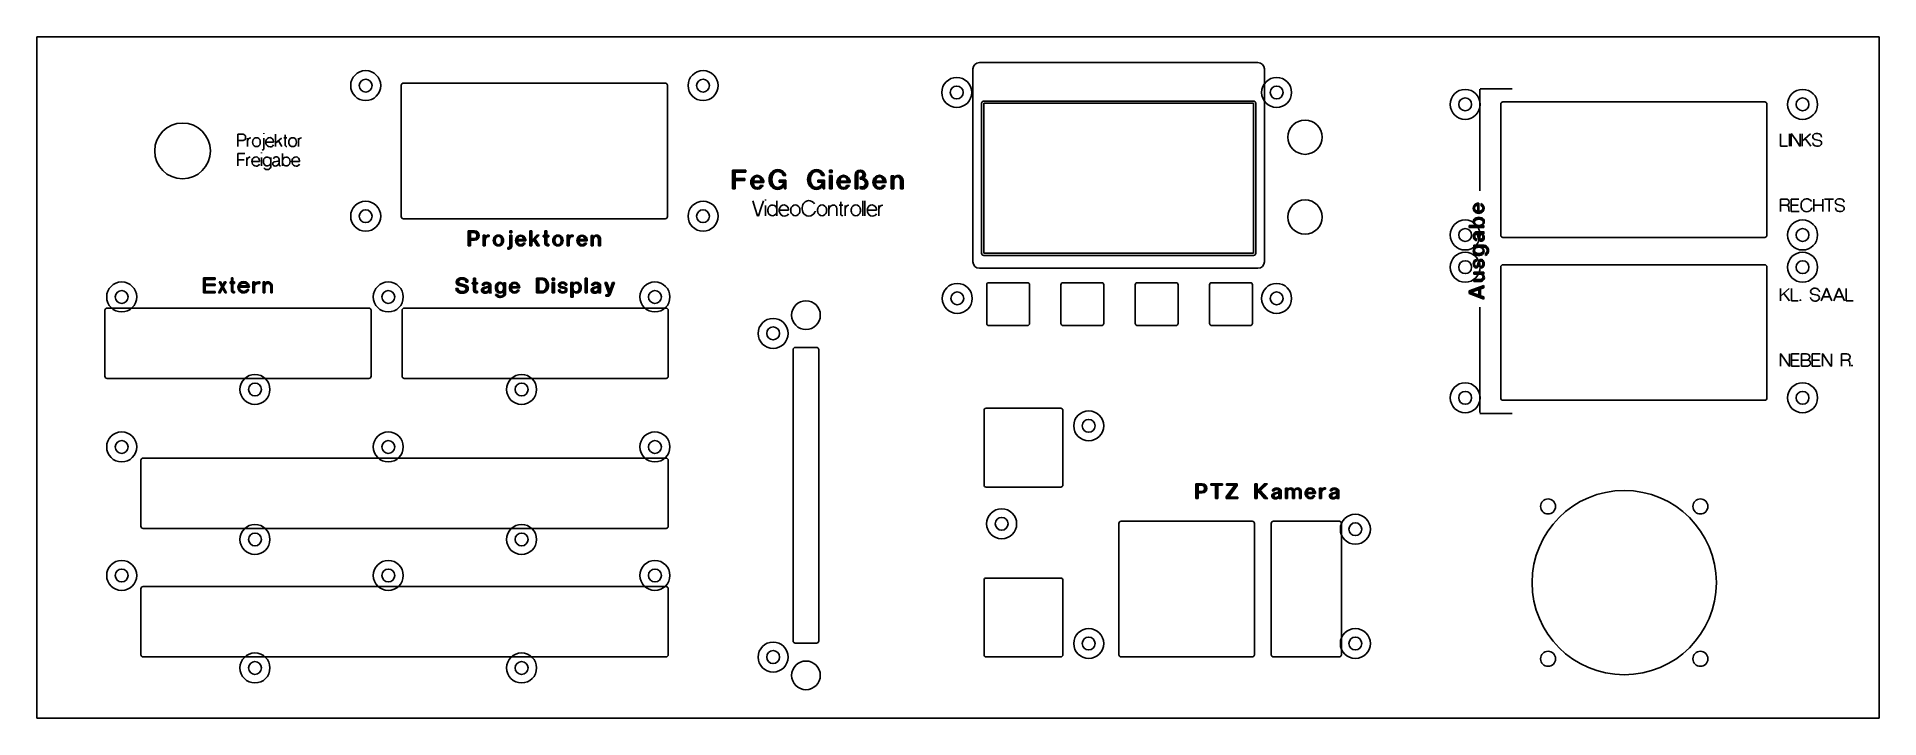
# Model space of a CAD drawing. Header units: millimetres. Extents: x 0 to 430, y 0 to 159.
import ezdxf

# ---------------------------------------------------------------- set-up
doc = ezdxf.new("R2010")
doc.units = ezdxf.units.MM
doc.layers.add('Gravur', color=7, linetype='CONTINUOUS')
doc.layers.add('Kontur', color=7, linetype='CONTINUOUS')

msp = doc.modelspace()

# ---------------------------------------------------------------- linework, layer by layer
at = {"layer": 'Gravur', "color": 255, "linetype": 'CONTINUOUS'}
for p, q in [((336.812, 123.064), (336.812, 146.81)), ((336.874, 146.875), (344.374, 146.875)), ((48.12, 136.26), (46.88, 136.26)), ((46.88, 136.26), (46.88, 134.82)), ((46.88, 134.82), (48.12, 134.82)), ((46.88, 134.82), (46.88, 133.38)), ((48.72, 135.42), (48.72, 135.66)), ((49.16, 135.38), (49.16, 133.38)), ((49.16, 133.38), (49.16, 134.58)), ((53, 136.52), (53, 136.36)), ((53, 135.38), (53, 132.98)), ((53.46, 134.44), (55.22, 134.44)), ((55.22, 134.44), (55.22, 134.6)), ((55.68, 136.26), (55.68, 134.82)), ((55.68, 134.18), (57.12, 135.38)), ((55.68, 134.82), (55.68, 133.38)), ((55.68, 133.38), (55.68, 134.18)), ((57.12, 135.38), (56.38, 134.76)), ((56.38, 134.76), (57.2, 133.38)), ((57.64, 135.46), (58.36, 135.46)), ((57.96, 135.46), (57.96, 136.1)), ((57.96, 136.1), (57.96, 133.78)), ((58.36, 135.46), (57.96, 135.46)), ((61.04, 135.38), (61.04, 133.38)), ((61.04, 133.38), (61.04, 134.58)), ((407, 136.38), (407, 134.94)), ((407, 134.94), (407, 133.5)), ((407, 133.5), (408.6, 133.5)), ((409.04, 136.38), (409.04, 134.94)), ((409.04, 134.94), (409.04, 133.5)), ((409.48, 134.94), (409.48, 136.38)), ((409.48, 136.38), (409.56, 136.38)), ((409.48, 133.5), (409.48, 134.94)), ((409.56, 136.38), (410.52, 134.94)), ((410.52, 134.94), (411.48, 133.5)), ((411.48, 133.5), (411.56, 133.5)), ((411.56, 134.94), (411.56, 136.38)), ((411.56, 133.5), (411.56, 134.94)), ((412, 136.38), (412, 134.94)), ((412, 134.62), (414, 136.38)), ((412, 134.94), (412, 133.5)), ((412.72, 135.26), (414.08, 133.5)), ((416.1, 134.84), (414.98, 135.08)), ((48.56, 131.76), (46.88, 131.76)), ((46.88, 131.76), (46.88, 130.32)), ((46.88, 130.32), (48.4, 130.32)), ((48.4, 130.32), (46.88, 130.32)), ((46.88, 130.32), (46.88, 128.88)), ((49, 130.88), (49, 128.88)), ((49, 128.88), (49, 130.08)), ((50.22, 129.94), (51.98, 129.94)), ((51.98, 129.94), (51.98, 130.1)), ((52.44, 132.02), (52.44, 131.86)), ((52.44, 130.88), (52.44, 128.88)), ((54.64, 130.88), (54.64, 129.76)), ((54.64, 130.08), (54.64, 128.8)), ((55.46, 129.86), (56.36, 130.02)), ((55.76, 130.96), (56, 130.96)), ((56.56, 130.4), (56.56, 129.6)), ((56.56, 130.2), (56.56, 129.2)), ((57.32, 131.76), (57.32, 130.32)), ((57.32, 130.32), (57.32, 128.88)), ((57.32, 128.88), (57.32, 130.08)), ((59.54, 129.94), (61.3, 129.94)), ((61.3, 129.94), (61.3, 130.1)), ((162.562, 127.686), (162.332, 127.916)), ((162.332, 127.916), (162.332, 123.5)), ((165.46, 127.916), (162.332, 127.916)), ((162.562, 127.778), (165.368, 127.778)), ((162.562, 123.592), (162.562, 127.686)), ((165.368, 127.594), (162.792, 127.594)), ((162.792, 127.594), (162.792, 125.616)), ((165.138, 125.8), (162.792, 125.8)), ((162.792, 125.8), (162.792, 123.592)), ((162.792, 125.616), (165.138, 125.616)), ((163.022, 125.938), (163.022, 127.456)), ((163.022, 127.456), (165.46, 127.456)), ((165.23, 125.938), (163.022, 125.938)), ((163.022, 123.5), (163.022, 125.478)), ((163.022, 125.478), (165.23, 125.478)), ((165.138, 125.616), (165.138, 125.8)), ((165.23, 125.478), (165.23, 125.938)), ((165.368, 127.778), (165.368, 127.594)), ((165.46, 127.456), (165.46, 127.916)), ((167.208, 125.064), (167.208, 125.34)), ((167.208, 125.34), (169.048, 125.34)), ((169.508, 125.064), (167.208, 125.064)), ((169.692, 124.972), (167.208, 124.972)), ((167.3, 125.202), (169.278, 125.202)), ((173.234, 125.11), (173.234, 125.57)), ((173.234, 125.57), (174.844, 125.57)), ((174.384, 125.11), (173.234, 125.11)), ((174.66, 125.432), (173.326, 125.432)), ((173.326, 125.432), (173.326, 125.248)), ((173.326, 125.248), (174.568, 125.248)), ((174.292, 126.858), (174.062, 127.226)), ((174.844, 126.674), (174.2, 126.674)), ((174.522, 126.812), (174.844, 126.674)), ((174.568, 125.248), (174.568, 125.11)), ((174.66, 123.638), (174.66, 125.432)), ((174.844, 125.57), (174.844, 123.5)), ((182.25, 125.11), (182.25, 125.57)), ((182.25, 125.57), (183.86, 125.57)), ((183.4, 125.11), (182.25, 125.11)), ((183.676, 125.432), (182.342, 125.432)), ((182.342, 125.432), (182.342, 125.248)), ((182.342, 125.248), (183.584, 125.248)), ((183.308, 126.858), (183.078, 127.226)), ((183.86, 126.674), (183.216, 126.674)), ((183.538, 126.812), (183.86, 126.674)), ((183.584, 125.248), (183.584, 125.11)), ((183.676, 123.638), (183.676, 125.432)), ((183.86, 125.57), (183.86, 123.5)), ((185.608, 127.916), (185.01, 127.916)), ((185.01, 127.916), (185.01, 127.318)), ((185.194, 127.502), (185.01, 127.318)), ((185.01, 127.318), (185.608, 127.318)), ((185.01, 123.5), (185.01, 126.628)), ((185.01, 126.628), (185.608, 126.628)), ((185.424, 127.732), (185.194, 127.732)), ((185.194, 127.732), (185.194, 127.502)), ((185.194, 127.502), (185.424, 127.502)), ((185.194, 123.592), (185.194, 126.49)), ((185.194, 126.49), (185.424, 126.49)), ((185.424, 127.502), (185.424, 127.732)), ((185.424, 126.49), (185.608, 126.628)), ((185.424, 126.49), (185.424, 123.592)), ((185.608, 127.318), (185.608, 127.916)), ((185.608, 126.628), (185.608, 123.5)), ((187.356, 125.064), (187.356, 125.34)), ((187.356, 125.34), (189.196, 125.34)), ((189.656, 125.064), (187.356, 125.064)), ((189.84, 124.972), (187.356, 124.972)), ((187.448, 125.202), (189.426, 125.202)), ((190.99, 126.72), (190.99, 123.546)), ((191.174, 123.73), (191.174, 126.72)), ((191.404, 126.858), (191.404, 123.73)), ((191.588, 123.546), (191.588, 126.858)), ((192.186, 126.214), (192.186, 125.8)), ((192.324, 126.03), (192.186, 126.076)), ((192.324, 125.846), (192.324, 126.03)), ((192.646, 126.122), (192.462, 126.122)), ((192.462, 126.122), (192.462, 125.938)), ((192.462, 125.938), (192.6, 125.938)), ((195.728, 125.064), (195.728, 125.34)), ((195.728, 125.34), (197.568, 125.34)), ((198.028, 125.064), (195.728, 125.064)), ((198.212, 124.972), (195.728, 124.972)), ((195.82, 125.202), (197.798, 125.202)), ((199.408, 123.5), (199.408, 126.536)), ((199.408, 126.536), (200.006, 126.536)), ((199.592, 123.592), (199.592, 126.398)), ((199.592, 126.398), (199.822, 126.398)), ((199.822, 126.398), (200.006, 126.536)), ((199.822, 126.398), (199.822, 123.592)), ((200.006, 126.536), (200.006, 123.5)), ((200.006, 126.536), (200.006, 125.892)), ((201.57, 123.5), (201.57, 125.478)), ((201.754, 123.592), (201.754, 125.57)), ((201.984, 125.57), (201.984, 123.592)), ((202.168, 125.478), (202.168, 123.5)), ((162.332, 123.5), (163.022, 123.5)), ((162.792, 123.592), (162.562, 123.592)), ((167.082, 120.706), (167.658, 118.978)), ((168.864, 124.282), (169.508, 124.282)), ((169.002, 124.144), (169.232, 124.144)), ((169.002, 118.978), (169.578, 120.706)), ((170.106, 121.018), (170.106, 120.826)), ((172.746, 120.706), (172.746, 118.978)), ((174.522, 123.5), (174.338, 124.144)), ((174.43, 124.696), (174.66, 123.638)), ((174.844, 123.5), (174.522, 123.5)), ((183.538, 123.5), (183.354, 124.144)), ((183.446, 124.696), (183.676, 123.638)), ((183.86, 123.5), (183.538, 123.5)), ((185.608, 123.5), (185.01, 123.5)), ((185.424, 123.592), (185.194, 123.592)), ((187.626, 119.746), (187.626, 120.514)), ((187.626, 120.514), (187.626, 117.73)), ((189.012, 124.282), (189.656, 124.282)), ((189.15, 124.144), (189.38, 124.144)), ((190.99, 123.546), (191.588, 123.546)), ((191.312, 123.73), (191.174, 123.73)), ((191.404, 123.73), (191.588, 123.546)), ((192.186, 124.098), (192.186, 123.592)), ((192.186, 123.592), (192.416, 123.5)), ((192.278, 123.73), (192.278, 123.868)), ((192.278, 123.868), (192.692, 123.776)), ((192.6, 123.638), (192.278, 123.73)), ((192.416, 123.5), (192.692, 123.454)), ((192.762, 120.706), (192.762, 118.978)), ((193.29, 120.706), (193.29, 118.978)), ((197.384, 124.282), (198.028, 124.282)), ((197.522, 124.144), (197.752, 124.144)), ((200.006, 123.5), (199.408, 123.5)), ((199.822, 123.592), (199.592, 123.592)), ((202.168, 123.5), (201.57, 123.5)), ((201.984, 123.592), (201.754, 123.592)), ((407, 119.7), (407, 121.14)), ((407, 121.14), (408.28, 121.14)), ((411.28, 121.14), (409.44, 121.14)), ((409.44, 121.14), (409.44, 119.7)), ((414.76, 121.14), (414.76, 119.7)), ((416.84, 119.7), (416.84, 121.14)), ((416.84, 121.14), (416.84, 119.7)), ((417.28, 121.14), (419.36, 121.14)), ((419.36, 121.14), (418.32, 121.14)), ((418.32, 121.14), (418.32, 119.7)), ((167.658, 118.978), (168.234, 117.25)), ((168.234, 117.25), (168.426, 117.25)), ((168.426, 117.25), (169.002, 118.978)), ((170.106, 119.65), (170.106, 117.25)), ((172.746, 118.978), (172.746, 117.25)), ((172.746, 117.25), (172.746, 118.69)), ((173.298, 118.522), (175.41, 118.522)), ((175.41, 118.522), (175.41, 118.714)), ((178.65, 119.17), (178.65, 118.786)), ((184.89, 119.65), (184.89, 117.25)), ((184.89, 117.25), (184.89, 118.69)), ((186.714, 118.978), (186.714, 117.25)), ((187.242, 119.746), (188.106, 119.746)), ((188.106, 119.746), (187.626, 119.746)), ((188.634, 119.65), (188.634, 117.25)), ((188.634, 117.25), (188.634, 118.69)), ((192.762, 118.978), (192.762, 117.25)), ((193.29, 118.978), (193.29, 117.25)), ((193.842, 118.522), (195.954, 118.522)), ((195.954, 118.522), (195.954, 118.714)), ((196.506, 119.65), (196.506, 117.25)), ((196.506, 117.25), (196.506, 118.69)), ((336.31, 118.27), (336.31, 119.71)), ((336.526, 118.27), (336.31, 118.27)), ((336.418, 118.342), (336.418, 119.89)), ((336.526, 120.07), (336.526, 118.27)), ((336.598, 120.214), (336.598, 118.27)), ((337.138, 119.566), (337.138, 120.07)), ((337.246, 119.674), (337.246, 119.854)), ((407, 118.26), (407, 119.7)), ((408.28, 119.7), (407, 119.7)), ((407, 119.7), (408.28, 119.7)), ((409.44, 119.7), (411.12, 119.7)), ((411.12, 119.7), (409.44, 119.7)), ((409.44, 119.7), (409.44, 118.26)), ((409.44, 118.26), (411.36, 118.26)), ((411.8, 119.86), (411.8, 119.54)), ((414.76, 119.7), (414.76, 118.26)), ((414.76, 118.26), (414.76, 119.7)), ((414.76, 119.7), (416.84, 119.7)), ((416.84, 119.7), (416.84, 118.26)), ((418.32, 119.7), (418.32, 118.26)), ((421.38, 119.6), (420.26, 119.84)), ((101.036, 113.454), (100.676, 113.706)), ((100.676, 113.706), (102.188, 113.706)), ((100.676, 110.25), (100.676, 113.706)), ((100.856, 110.43), (100.856, 113.562)), ((100.856, 113.562), (102.188, 113.562)), ((101.036, 113.454), (101.036, 110.43)), ((102.152, 113.454), (101.036, 113.454)), ((101.036, 111.69), (101.216, 111.906)), ((102.008, 113.346), (101.216, 113.346)), ((101.216, 113.346), (101.216, 111.906)), ((101.216, 111.906), (102.008, 111.906)), ((101.216, 111.906), (101.216, 111.798)), ((104.204, 110.25), (104.204, 112.698)), ((104.204, 112.698), (104.672, 112.698)), ((104.348, 110.322), (104.348, 112.59)), ((104.348, 112.59), (104.528, 112.59)), ((104.528, 112.59), (104.528, 110.322)), ((104.528, 112.59), (104.528, 111.618)), ((104.528, 111.618), (104.744, 112.122)), ((104.672, 112.698), (104.672, 112.122)), ((105.392, 112.734), (105.572, 112.734)), ((105.464, 112.59), (105.572, 112.734)), ((105.572, 112.734), (105.572, 112.41)), ((106.796, 112.014), (106.688, 112.122)), ((106.688, 112.122), (107.048, 111.942)), ((107.156, 112.338), (106.796, 112.014)), ((110.36, 113.238), (110.36, 113.706)), ((110.36, 113.706), (110.828, 113.706)), ((110.828, 113.238), (110.36, 113.238)), ((110.828, 112.698), (110.36, 112.698)), ((110.36, 112.698), (110.36, 110.178)), ((110.504, 113.382), (110.504, 113.562)), ((110.504, 113.562), (110.684, 113.562)), ((110.684, 113.382), (110.504, 113.382)), ((110.684, 112.554), (110.504, 112.554)), ((110.504, 112.554), (110.504, 110.178)), ((110.684, 113.562), (110.684, 113.382)), ((110.684, 113.382), (110.828, 113.238)), ((110.684, 112.554), (110.828, 112.698)), ((110.684, 110.178), (110.684, 112.554)), ((110.828, 113.706), (110.828, 113.238)), ((110.828, 110.178), (110.828, 112.698)), ((115.508, 113.706), (115.04, 113.706)), ((115.04, 113.706), (115.04, 110.25)), ((115.364, 113.598), (115.184, 113.598)), ((115.184, 113.598), (115.184, 110.322)), ((115.364, 110.322), (115.364, 113.598)), ((115.508, 110.97), (115.508, 113.706)), ((115.508, 111.51), (116.696, 112.698)), ((116.768, 112.59), (115.508, 111.366)), ((116.156, 111.798), (116.948, 112.59)), ((117.236, 112.698), (116.336, 111.798)), ((116.696, 112.698), (117.236, 112.698)), ((116.948, 112.59), (116.768, 112.59)), ((118.208, 112.338), (118.208, 112.626)), ((118.208, 112.626), (119.468, 112.626)), ((119.468, 112.338), (118.208, 112.338)), ((118.28, 112.482), (119.36, 112.482)), ((118.676, 113.598), (118.532, 113.706)), ((118.532, 113.706), (119, 113.706)), ((118.532, 110.898), (118.532, 113.706)), ((118.676, 113.598), (118.856, 113.598)), ((118.676, 110.862), (118.676, 113.598)), ((118.856, 113.598), (118.856, 110.934)), ((119, 113.706), (119, 110.934)), ((119.36, 112.482), (119.468, 112.626)), ((119.468, 112.626), (119.468, 112.338)), ((120.692, 112.014), (120.584, 112.122)), ((120.584, 112.122), (120.944, 111.942)), ((121.052, 112.338), (120.692, 112.014)), ((123.788, 110.25), (123.788, 112.698)), ((123.788, 112.698), (124.256, 112.698)), ((123.932, 110.322), (123.932, 112.59)), ((123.932, 112.59), (124.112, 112.59)), ((124.112, 112.59), (124.112, 110.322)), ((124.112, 112.59), (124.112, 111.618)), ((124.112, 111.618), (124.328, 112.122)), ((124.256, 112.698), (124.256, 112.122)), ((124.976, 112.734), (125.156, 112.734)), ((125.048, 112.59), (125.156, 112.734)), ((125.156, 112.734), (125.156, 112.41)), ((129.404, 110.25), (129.404, 112.626)), ((129.404, 112.626), (129.872, 112.626)), ((129.548, 110.322), (129.548, 112.518)), ((129.548, 112.518), (129.728, 112.518)), ((129.728, 112.518), (129.872, 112.626)), ((129.728, 112.518), (129.728, 110.322)), ((129.872, 112.626), (129.872, 110.25)), ((129.872, 112.626), (129.872, 112.122)), ((131.24, 110.322), (131.24, 111.87)), ((131.42, 111.87), (131.42, 110.322)), ((335.95, 114.994), (334.294, 114.994)), ((334.294, 114.994), (334.294, 114.526)), ((334.402, 114.67), (334.294, 114.526)), ((334.294, 114.526), (337.75, 114.526)), ((334.402, 114.67), (334.402, 114.85)), ((334.402, 114.85), (337.678, 114.85)), ((337.678, 114.67), (334.402, 114.67)), ((335.914, 115.138), (335.95, 114.994)), ((337.75, 114.994), (335.95, 114.994)), ((337.174, 114.994), (335.95, 114.994)), ((335.95, 113.302), (337.57, 113.302)), ((336.346, 112.978), (335.986, 113.158)), ((335.986, 113.158), (336.85, 113.158)), ((335.986, 111.43), (335.986, 111.898)), ((337.606, 113.482), (336.058, 113.482)), ((336.094, 113.158), (336.346, 112.978)), ((336.274, 112.726), (336.418, 112.006)), ((336.346, 112.978), (336.886, 112.978)), ((337.426, 113.05), (337.102, 113.194)), ((337.714, 113.374), (337.318, 113.194)), ((337.318, 113.194), (337.678, 113.194)), ((337.678, 113.194), (337.426, 113.05)), ((337.57, 113.302), (337.714, 113.374)), ((337.678, 114.85), (337.678, 114.67)), ((337.75, 114.526), (337.75, 114.994)), ((337.75, 113.05), (337.75, 113.59)), ((101.216, 110.25), (100.676, 110.25)), ((101.036, 110.43), (100.856, 110.43)), ((102.188, 111.69), (101.036, 111.69)), ((101.216, 111.798), (102.224, 111.798)), ((102.188, 111.546), (101.216, 111.546)), ((101.216, 111.546), (101.216, 110.25)), ((104.672, 110.25), (104.204, 110.25)), ((104.528, 110.322), (104.348, 110.322)), ((104.672, 111.618), (104.672, 110.25)), ((110, 109.818), (109.892, 109.818)), ((109.892, 109.818), (109.892, 109.458)), ((109.892, 109.458), (110.144, 109.458)), ((110.036, 109.71), (110.036, 109.566)), ((112.196, 111.474), (112.196, 111.69)), ((112.196, 111.69), (113.636, 111.69)), ((113.996, 111.474), (112.196, 111.474)), ((114.14, 111.402), (112.196, 111.402)), ((112.268, 111.582), (113.816, 111.582)), ((113.492, 110.862), (113.996, 110.862)), ((113.6, 110.754), (113.78, 110.754)), ((115.184, 110.322), (115.04, 110.25)), ((115.04, 110.25), (115.508, 110.25)), ((115.184, 110.322), (115.364, 110.322)), ((115.508, 111.186), (116.012, 111.69)), ((115.508, 111.366), (115.508, 111.51)), ((116.012, 111.474), (115.508, 110.97)), ((115.508, 110.25), (115.508, 111.186)), ((116.012, 111.69), (116.876, 110.358)), ((116.768, 110.25), (116.012, 111.474)), ((117.056, 110.358), (116.156, 111.798)), ((116.336, 111.798), (117.308, 110.25)), ((117.308, 110.25), (116.768, 110.25)), ((116.876, 110.358), (117.056, 110.358)), ((119.324, 110.358), (119.18, 110.358)), ((119.468, 110.25), (119.18, 110.25)), ((119.324, 110.61), (119.468, 110.61)), ((119.324, 110.502), (119.324, 110.358)), ((119.468, 110.61), (119.468, 110.25)), ((124.256, 110.25), (123.788, 110.25)), ((124.112, 110.322), (123.932, 110.322)), ((124.256, 111.618), (124.256, 110.25)), ((126.524, 111.474), (126.524, 111.69)), ((126.524, 111.69), (127.964, 111.69)), ((128.324, 111.474), (126.524, 111.474)), ((128.468, 111.402), (126.524, 111.402)), ((126.596, 111.582), (128.144, 111.582)), ((127.82, 110.862), (128.324, 110.862)), ((127.928, 110.754), (128.108, 110.754)), ((129.872, 110.25), (129.404, 110.25)), ((129.728, 110.322), (129.548, 110.322)), ((131.096, 110.25), (131.096, 111.798)), ((131.564, 110.25), (131.096, 110.25)), ((131.42, 110.322), (131.24, 110.322)), ((131.564, 111.798), (131.564, 110.25)), ((335.374, 109.882), (335.374, 110.35)), ((335.374, 110.35), (337.786, 110.35)), ((335.446, 110.026), (335.374, 109.882)), ((335.914, 109.882), (335.374, 109.882)), ((337.894, 110.17), (335.446, 110.17)), ((335.446, 110.17), (335.446, 110.026)), ((335.446, 110.026), (336.238, 110.026)), ((336.238, 110.026), (335.446, 110.026)), ((335.878, 111.754), (335.878, 111.574)), ((335.878, 111.574), (335.986, 111.43)), ((336.238, 110.026), (337.966, 110.026)), ((338.002, 109.882), (337.138, 109.882)), ((338.146, 108.01), (338.146, 108.478)), ((338.254, 108.37), (338.254, 108.19)), ((335.41, 103.618), (335.41, 104.086)), ((335.41, 104.086), (337.75, 104.086)), ((336.922, 103.618), (335.41, 103.618)), ((337.678, 103.942), (335.518, 103.942)), ((335.518, 103.942), (335.518, 103.762)), ((335.518, 103.762), (337.678, 103.762)), ((335.914, 106.894), (335.914, 106.75)), ((335.986, 106.642), (335.986, 107.002)), ((336.454, 106.606), (336.238, 105.706)), ((336.346, 105.634), (336.562, 106.534)), ((336.67, 106.462), (336.454, 105.634)), ((336.562, 105.562), (336.742, 106.426)), ((336.958, 103.762), (337.678, 103.762)), ((337.03, 105.418), (337.03, 105.022)), ((337.102, 105.166), (337.03, 105.022)), ((337.75, 103.618), (337.246, 103.618)), ((337.678, 103.762), (337.678, 103.942)), ((337.678, 103.762), (337.75, 103.618)), ((337.75, 104.086), (337.75, 103.618)), ((41.604, 102.73), (38.936, 102.73)), ((38.936, 102.73), (38.936, 99.25)), ((38.936, 99.25), (41.604, 99.25)), ((41.546, 102.672), (38.994, 102.672)), ((38.994, 102.672), (38.994, 99.308)), ((38.994, 99.308), (41.546, 99.308)), ((41.488, 102.614), (39.052, 102.614)), ((39.052, 102.614), (39.052, 99.366)), ((39.052, 99.366), (41.488, 99.366)), ((41.43, 102.556), (39.11, 102.556)), ((39.11, 102.556), (39.11, 101.106)), ((39.11, 101.106), (41.43, 101.106)), ((41.43, 101.106), (39.11, 101.106)), ((39.11, 101.106), (39.11, 99.424)), ((39.11, 99.424), (41.43, 99.424)), ((39.168, 101.164), (39.168, 102.498)), ((39.168, 102.498), (41.488, 102.498)), ((41.488, 101.164), (39.168, 101.164)), ((39.168, 99.482), (39.168, 101.048)), ((39.168, 101.048), (41.488, 101.048)), ((41.488, 99.482), (39.168, 99.482)), ((39.226, 101.222), (39.226, 102.44)), ((39.226, 102.44), (41.546, 102.44)), ((41.546, 101.222), (39.226, 101.222)), ((39.226, 99.54), (39.226, 100.99)), ((39.226, 100.99), (41.546, 100.99)), ((41.546, 99.54), (39.226, 99.54)), ((39.284, 101.28), (39.284, 102.382)), ((39.284, 102.382), (41.604, 102.382)), ((41.604, 101.28), (39.284, 101.28)), ((39.284, 99.598), (39.284, 100.932)), ((39.284, 100.932), (41.604, 100.932)), ((41.604, 99.598), (39.284, 99.598)), ((41.43, 99.424), (41.488, 99.482)), ((41.488, 102.498), (41.488, 102.614)), ((41.488, 101.048), (41.488, 101.164)), ((41.488, 99.482), (41.546, 99.54)), ((41.488, 99.366), (41.488, 99.482)), ((41.546, 102.44), (41.546, 102.672)), ((41.546, 100.99), (41.546, 101.222)), ((41.546, 99.54), (41.604, 99.598)), ((41.546, 99.308), (41.546, 99.54)), ((41.604, 102.382), (41.604, 102.73)), ((41.604, 100.932), (41.604, 101.28)), ((41.604, 99.25), (41.604, 99.598)), ((43.17, 100.642), (42.416, 99.25)), ((42.416, 99.25), (42.764, 99.25)), ((42.503, 99.279), (43.228, 100.642)), ((42.706, 99.279), (42.503, 99.279)), ((42.88, 101.802), (42.532, 101.802)), ((42.532, 101.802), (43.17, 100.642)), ((42.59, 99.337), (43.286, 100.642)), ((42.677, 99.337), (42.59, 99.337)), ((43.228, 100.642), (42.619, 101.744)), ((42.619, 101.744), (42.851, 101.744)), ((42.648, 99.366), (43.953, 101.715)), ((43.344, 100.642), (42.648, 99.366)), ((43.286, 100.642), (42.677, 101.715)), ((42.677, 101.715), (42.822, 101.715)), ((43.344, 100.526), (42.677, 99.337)), ((43.344, 100.439), (42.706, 99.279)), ((42.764, 101.686), (44.04, 99.366)), ((42.764, 99.25), (43.344, 100.352)), ((42.822, 101.715), (43.344, 100.729)), ((42.851, 101.744), (43.344, 100.816)), ((43.344, 100.932), (42.88, 101.802)), ((43.808, 101.802), (43.344, 100.932)), ((43.344, 100.729), (43.924, 101.773)), ((43.344, 100.816), (43.866, 101.773)), ((44.04, 99.366), (43.344, 100.642)), ((43.982, 99.337), (43.344, 100.526)), ((43.953, 99.279), (43.344, 100.439)), ((43.344, 100.352), (43.924, 99.25)), ((44.011, 101.715), (43.402, 100.642)), ((43.402, 100.642), (44.127, 99.337)), ((44.098, 101.773), (43.46, 100.642)), ((43.46, 100.642), (44.214, 99.279)), ((43.518, 100.642), (44.156, 101.802)), ((44.272, 99.25), (43.518, 100.642)), ((43.866, 101.773), (43.808, 101.802)), ((44.156, 101.802), (43.808, 101.802)), ((43.924, 101.773), (44.098, 101.773)), ((43.924, 99.25), (44.272, 99.25)), ((43.953, 101.715), (44.011, 101.715)), ((44.214, 99.279), (43.953, 99.279)), ((44.127, 99.337), (43.982, 99.337)), ((45.432, 101.802), (45.084, 101.802)), ((45.084, 101.802), (45.084, 101.454)), ((45.084, 101.454), (45.432, 101.454)), ((45.49, 101.744), (45.142, 101.744)), ((45.142, 101.744), (45.142, 101.512)), ((45.142, 101.512), (45.49, 101.512)), ((45.548, 101.686), (45.2, 101.686)), ((45.2, 101.686), (45.2, 101.57)), ((45.2, 101.57), (45.548, 101.57)), ((45.229, 101.628), (45.954, 101.628)), ((45.78, 102.73), (45.432, 102.73)), ((45.432, 102.73), (45.432, 101.802)), ((45.432, 101.454), (45.432, 99.714)), ((45.722, 102.672), (45.49, 102.672)), ((45.49, 102.672), (45.49, 101.744)), ((45.49, 101.512), (45.49, 99.714)), ((45.664, 102.614), (45.548, 102.614)), ((45.548, 102.614), (45.548, 101.686)), ((45.548, 101.57), (45.548, 99.714)), ((45.606, 101.628), (45.606, 102.556)), ((45.606, 102.556), (45.606, 99.714)), ((45.954, 101.628), (45.606, 101.628)), ((45.664, 101.686), (45.664, 102.614)), ((46.012, 101.686), (45.664, 101.686)), ((45.664, 99.714), (45.664, 101.57)), ((45.664, 101.57), (46.012, 101.57)), ((45.722, 101.744), (45.722, 102.672)), ((46.07, 101.744), (45.722, 101.744)), ((45.722, 99.714), (45.722, 101.512)), ((45.722, 101.512), (46.07, 101.512)), ((45.78, 101.802), (45.78, 102.73)), ((46.128, 101.802), (45.78, 101.802)), ((45.78, 99.714), (45.78, 101.454)), ((45.78, 101.454), (46.128, 101.454)), ((46.128, 99.598), (45.896, 99.598)), ((46.07, 99.54), (45.896, 99.54)), ((46.012, 99.482), (45.896, 99.482)), ((45.896, 99.424), (45.954, 99.424)), ((45.896, 99.366), (46.012, 99.366)), ((45.896, 99.308), (46.07, 99.308)), ((45.896, 99.25), (46.128, 99.25)), ((45.954, 99.424), (46.012, 99.366)), ((46.012, 101.57), (46.012, 101.686)), ((46.012, 99.366), (46.012, 99.482)), ((46.012, 99.366), (46.07, 99.308)), ((46.07, 101.512), (46.07, 101.744)), ((46.07, 99.308), (46.07, 99.54)), ((46.07, 99.308), (46.128, 99.25)), ((46.128, 101.454), (46.128, 101.802)), ((46.128, 99.25), (46.128, 99.598)), ((47.259, 100.816), (47.23, 100.758)), ((47.23, 100.758), (49.318, 100.758)), ((49.318, 100.7), (47.23, 100.7)), ((47.23, 100.7), (47.23, 100.642)), ((47.23, 100.642), (49.318, 100.642)), ((49.231, 100.816), (47.259, 100.816)), ((49.318, 100.584), (47.288, 100.584)), ((49.231, 100.874), (47.317, 100.874)), ((49.086, 100.033), (49.492, 100.033)), ((49.144, 100.004), (49.202, 100.004)), ((49.318, 100.584), (49.231, 100.874)), ((49.289, 100.004), (49.347, 100.004)), ((49.318, 100.758), (49.318, 100.7)), ((49.318, 100.642), (49.318, 100.584)), ((49.608, 100.584), (49.318, 100.584)), ((49.376, 100.584), (49.318, 100.584)), ((49.434, 100.033), (49.492, 100.033)), ((49.492, 100.584), (49.55, 100.584)), ((50.594, 101.628), (50.42, 101.802)), ((50.42, 101.802), (50.42, 99.25)), ((50.768, 101.802), (50.42, 101.802)), ((50.42, 99.25), (50.768, 99.25)), ((50.478, 99.308), (50.478, 101.744)), ((50.478, 101.744), (50.71, 101.744)), ((50.478, 99.308), (50.478, 100.526)), ((50.536, 99.366), (50.478, 99.308)), ((50.71, 99.308), (50.478, 99.308)), ((50.652, 101.686), (50.536, 101.686)), ((50.536, 101.686), (50.536, 100.874)), ((50.536, 100.874), (50.594, 101.048)), ((50.536, 99.366), (50.536, 100.526)), ((50.594, 99.424), (50.536, 99.366)), ((50.652, 99.366), (50.536, 99.366)), ((50.594, 101.048), (50.594, 101.628)), ((50.594, 100.526), (50.594, 99.424)), ((50.652, 101.164), (50.652, 101.686)), ((50.71, 101.222), (50.652, 101.164)), ((50.652, 100.526), (50.652, 99.366)), ((50.71, 101.744), (50.71, 101.222)), ((50.71, 100.526), (50.71, 99.308)), ((50.768, 101.396), (50.768, 101.802)), ((50.768, 99.25), (50.768, 100.526)), ((52.044, 101.802), (51.696, 101.802)), ((51.696, 101.744), (51.986, 101.744)), ((51.696, 101.686), (51.928, 101.686)), ((51.87, 101.628), (51.696, 101.628)), ((51.928, 101.57), (51.696, 101.57)), ((51.986, 101.512), (51.696, 101.512)), ((51.696, 101.454), (52.044, 101.454)), ((51.928, 101.686), (51.928, 101.57)), ((51.986, 101.744), (51.986, 101.512)), ((52.044, 101.454), (52.044, 101.802)), ((52.856, 99.25), (52.856, 101.802)), ((52.856, 101.802), (53.204, 101.802)), ((53.204, 99.25), (52.856, 99.25)), ((53.146, 101.744), (52.914, 101.744)), ((52.914, 101.744), (52.914, 99.308)), ((52.914, 99.308), (52.914, 100.787)), ((52.914, 99.308), (53.03, 99.424)), ((53.146, 99.308), (52.914, 99.308)), ((52.972, 101.106), (52.972, 101.686)), ((52.972, 101.686), (53.088, 101.686)), ((53.03, 101.222), (52.972, 101.106)), ((52.972, 99.366), (52.972, 100.758)), ((53.088, 99.366), (52.972, 99.366)), ((53.03, 101.628), (53.03, 101.222)), ((53.03, 99.424), (53.03, 100.758)), ((53.088, 101.686), (53.088, 101.338)), ((53.088, 101.338), (53.146, 101.396)), ((53.088, 100.758), (53.088, 99.366)), ((53.146, 101.396), (53.146, 101.744)), ((53.146, 100.758), (53.146, 99.308)), ((53.204, 101.802), (53.204, 101.541)), ((53.204, 100.758), (53.204, 99.25)), ((54.596, 99.25), (54.596, 100.758)), ((54.712, 99.366), (54.596, 99.25)), ((54.944, 99.25), (54.596, 99.25)), ((54.654, 99.308), (54.654, 100.758)), ((54.886, 99.308), (54.654, 99.308)), ((54.712, 99.366), (54.712, 100.758)), ((54.77, 99.424), (54.712, 99.366)), ((54.828, 99.366), (54.712, 99.366)), ((54.77, 100.758), (54.77, 99.424)), ((54.828, 100.758), (54.828, 99.366)), ((54.886, 100.758), (54.886, 99.308)), ((54.944, 100.758), (54.944, 99.25)), ((98.356, 100.258), (97.816, 100.258)), ((97.996, 100.15), (98.176, 100.15)), ((98.572, 100.942), (99.796, 100.654)), ((99.868, 100.798), (98.644, 101.086)), ((98.68, 101.23), (99.94, 100.942)), ((100.048, 101.086), (98.752, 101.41)), ((100.12, 101.77), (100.624, 101.77)), ((100.444, 101.878), (100.624, 101.77)), ((101.596, 101.338), (101.596, 101.626)), ((101.596, 101.626), (102.856, 101.626)), ((102.856, 101.338), (101.596, 101.338)), ((101.668, 101.482), (102.748, 101.482)), ((102.064, 102.598), (101.92, 102.706)), ((101.92, 102.706), (102.388, 102.706)), ((101.92, 99.898), (101.92, 102.706)), ((102.064, 102.598), (102.244, 102.598)), ((102.064, 99.862), (102.064, 102.598)), ((102.244, 102.598), (102.244, 99.934)), ((102.388, 102.706), (102.388, 99.934)), ((102.712, 99.358), (102.568, 99.358)), ((102.856, 99.25), (102.568, 99.25)), ((102.712, 99.61), (102.856, 99.61)), ((102.712, 99.502), (102.712, 99.358)), ((102.748, 101.482), (102.856, 101.626)), ((102.856, 101.626), (102.856, 101.338)), ((102.856, 99.61), (102.856, 99.25)), ((104.08, 101.122), (103.936, 101.014)), ((103.936, 101.014), (104.404, 101.014)), ((104.26, 101.122), (104.08, 101.122)), ((105.232, 100.726), (104.512, 100.582)), ((105.484, 100.654), (105.664, 101.014)), ((105.664, 100.906), (105.484, 100.654)), ((105.484, 100.654), (105.484, 100.114)), ((105.556, 99.574), (105.7, 99.898)), ((105.7, 99.322), (105.556, 99.574)), ((105.556, 99.25), (106.096, 99.25)), ((105.664, 101.014), (105.664, 100.15)), ((105.88, 99.286), (105.7, 99.682)), ((105.7, 99.682), (105.7, 99.322)), ((105.808, 101.05), (105.808, 99.43)), ((105.808, 99.43), (105.88, 99.286)), ((105.988, 99.394), (105.988, 100.942)), ((109.084, 101.554), (108.94, 101.626)), ((108.94, 101.626), (109.408, 101.626)), ((108.94, 101.086), (108.94, 101.626)), ((108.94, 98.998), (108.94, 99.862)), ((109.228, 101.554), (109.084, 101.554)), ((109.084, 101.554), (109.084, 100.762)), ((109.084, 100.762), (109.084, 101.554)), ((109.084, 100.762), (109.084, 99.034)), ((109.228, 99.106), (109.228, 101.554)), ((109.408, 101.626), (109.408, 99.214)), ((110.776, 100.474), (110.776, 100.69)), ((110.776, 100.69), (112.216, 100.69)), ((112.576, 100.474), (110.776, 100.474)), ((112.72, 100.402), (110.776, 100.402)), ((110.848, 100.582), (112.396, 100.582)), ((112.072, 99.862), (112.576, 99.862)), ((112.18, 99.754), (112.36, 99.754)), ((116.824, 102.562), (116.644, 102.706)), ((116.644, 102.706), (117.904, 102.706)), ((116.644, 99.25), (116.644, 102.706)), ((116.644, 102.706), (117.184, 102.346)), ((117.904, 99.25), (116.644, 99.25)), ((117.004, 102.454), (116.824, 102.562)), ((116.824, 102.562), (117.904, 102.562)), ((116.824, 99.394), (116.824, 102.562)), ((117.904, 99.394), (116.824, 99.394)), ((117.004, 102.454), (117.004, 99.502)), ((117.94, 102.454), (117.004, 102.454)), ((117.004, 99.502), (117.904, 99.502)), ((117.184, 102.346), (117.904, 102.346)), ((117.184, 99.61), (117.184, 102.346)), ((117.904, 99.61), (117.184, 99.61)), ((120.784, 102.706), (120.316, 102.706)), ((120.316, 102.706), (120.316, 102.238)), ((120.46, 102.382), (120.316, 102.238)), ((120.316, 102.238), (120.784, 102.238)), ((120.316, 99.25), (120.316, 101.698)), ((120.316, 101.698), (120.784, 101.698)), ((120.784, 99.25), (120.316, 99.25)), ((120.64, 102.562), (120.46, 102.562)), ((120.46, 102.562), (120.46, 102.382)), ((120.46, 102.382), (120.64, 102.382)), ((120.46, 99.322), (120.46, 101.59)), ((120.46, 101.59), (120.64, 101.59)), ((120.64, 99.322), (120.46, 99.322)), ((120.64, 102.382), (120.64, 102.562)), ((120.64, 101.59), (120.784, 101.698)), ((120.64, 101.59), (120.64, 99.322)), ((120.784, 102.238), (120.784, 102.706)), ((120.784, 101.698), (120.784, 99.25)), ((121.864, 99.898), (121.72, 99.97)), ((122.116, 99.97), (121.72, 99.97)), ((122.26, 100.438), (123.124, 100.258)), ((122.332, 100.654), (123.232, 100.438)), ((123.16, 100.33), (122.332, 100.546)), ((123.304, 100.546), (122.404, 100.762)), ((123.34, 101.014), (123.7, 101.014)), ((123.592, 101.086), (123.448, 101.086)), ((125.14, 101.662), (124.672, 101.662)), ((124.672, 101.662), (124.672, 98.242)), ((124.816, 98.35), (124.816, 101.59)), ((124.816, 101.59), (124.996, 101.59)), ((124.996, 101.59), (124.996, 98.35)), ((124.996, 101.59), (124.996, 100.582)), ((125.14, 101.086), (125.14, 101.662)), ((125.14, 98.242), (125.14, 100.006)), ((125.14, 100.006), (125.14, 99.862)), ((128.092, 102.598), (127.948, 102.706)), ((127.948, 102.706), (128.416, 102.706)), ((127.948, 99.25), (127.948, 102.706)), ((128.416, 99.25), (127.948, 99.25)), ((128.092, 102.598), (128.272, 102.598)), ((128.092, 99.322), (128.092, 102.598)), ((128.272, 99.322), (128.092, 99.322)), ((128.272, 102.598), (128.272, 99.322)), ((128.416, 102.706), (128.416, 99.25)), ((129.64, 101.122), (129.496, 101.014)), ((129.496, 101.014), (129.964, 101.014)), ((129.82, 101.122), (129.64, 101.122)), ((130.792, 100.726), (130.072, 100.582)), ((131.044, 100.654), (131.224, 101.014)), ((131.224, 100.906), (131.044, 100.654)), ((131.044, 100.654), (131.044, 100.114)), ((131.116, 99.574), (131.26, 99.898)), ((131.26, 99.322), (131.116, 99.574)), ((131.116, 99.25), (131.656, 99.25)), ((131.224, 101.014), (131.224, 100.15)), ((131.44, 99.286), (131.26, 99.682)), ((131.26, 99.682), (131.26, 99.322)), ((131.368, 101.05), (131.368, 99.43)), ((131.368, 99.43), (131.44, 99.286)), ((131.548, 99.394), (131.548, 100.942)), ((133.42, 99.286), (132.592, 101.698)), ((132.592, 101.698), (133.06, 101.698)), ((133.564, 99.322), (132.772, 101.59)), ((132.772, 101.59), (132.952, 101.59)), ((132.952, 101.59), (133.06, 101.698)), ((132.952, 101.59), (133.708, 99.358)), ((133.06, 101.698), (133.708, 99.718)), ((134.644, 101.59), (133.672, 98.89)), ((133.708, 99.718), (134.356, 101.698)), ((133.708, 99.358), (134.464, 101.59)), ((134.824, 101.698), (133.852, 98.89)), ((134.356, 101.698), (134.824, 101.698)), ((134.464, 101.59), (134.644, 101.59)), ((337.75, 100.99), (334.294, 99.694)), ((334.294, 99.694), (334.294, 99.082)), ((334.294, 99.082), (337.75, 97.786)), ((337.642, 100.774), (334.366, 99.55)), ((334.366, 99.406), (337.642, 100.594)), ((334.366, 99.226), (337.75, 100.45)), ((334.366, 99.55), (334.366, 99.406)), ((334.366, 99.406), (337.642, 98.182)), ((337.642, 98.002), (334.366, 99.226)), ((337.75, 98.326), (334.87, 99.37)), ((334.87, 99.37), (336.598, 98.722)), ((335.41, 101.926), (335.41, 102.394)), ((335.41, 102.394), (336.922, 102.394)), ((336.922, 101.926), (335.41, 101.926)), ((336.994, 102.25), (335.482, 102.25)), ((335.482, 102.25), (335.482, 102.07)), ((335.482, 102.07), (336.994, 102.07)), ((336.598, 100.054), (336.706, 100.09)), ((336.598, 98.722), (336.598, 100.054)), ((336.706, 100.09), (336.706, 98.65)), ((336.85, 98.614), (336.85, 100.162)), ((336.85, 100.162), (336.958, 100.162)), ((336.958, 100.162), (336.958, 98.614)), ((337.642, 100.594), (337.642, 100.774)), ((337.75, 100.45), (337.75, 100.99)), ((407, 100.25), (407, 98.81)), ((407, 98.49), (409, 100.25)), ((407.72, 99.13), (409.08, 97.37)), ((409.52, 100.25), (409.52, 98.81)), ((415.58, 98.71), (414.46, 98.95)), ((417.08, 98.81), (417.68, 100.25)), ((417.68, 100.25), (417.76, 100.25)), ((417.76, 100.25), (418.36, 98.81)), ((420, 98.81), (420.6, 100.25)), ((420.6, 100.25), (420.68, 100.25)), ((420.68, 100.25), (421.28, 98.81)), ((422.32, 100.25), (422.32, 98.81)), ((107.068, 98.854), (107.536, 98.854)), ((107.428, 98.746), (107.248, 98.746)), ((124.672, 98.242), (125.14, 98.242)), ((124.996, 98.35), (124.816, 98.35)), ((132.808, 98.458), (132.808, 98.818)), ((132.808, 98.818), (133.096, 98.818)), ((133.24, 98.458), (132.808, 98.458)), ((132.952, 98.566), (132.952, 98.71)), ((132.952, 98.71), (133.132, 98.71)), ((133.204, 98.566), (132.952, 98.566)), ((336.706, 98.65), (336.85, 98.614)), ((336.81, 71.314), (336.81, 95.934)), ((337.642, 98.182), (337.642, 98.002)), ((337.75, 97.786), (337.75, 98.326)), ((407, 98.81), (407, 97.37)), ((409.52, 98.81), (409.52, 97.37)), ((409.52, 97.37), (411.12, 97.37)), ((411.56, 97.37), (411.56, 97.61)), ((411.56, 97.61), (411.64, 97.61)), ((411.64, 97.61), (411.64, 97.37)), ((416.48, 97.37), (417.08, 98.81)), ((416.88, 98.33), (418.56, 98.33)), ((418.36, 98.81), (418.96, 97.37)), ((419.4, 97.37), (420, 98.81)), ((419.8, 98.33), (421.48, 98.33)), ((421.28, 98.81), (421.88, 97.37)), ((422.32, 98.81), (422.32, 97.37)), ((422.32, 97.37), (423.92, 97.37)), ((407, 83.57), (407, 85.01)), ((407, 85.01), (407.08, 85.01)), ((407, 82.13), (407, 83.57)), ((407.08, 85.01), (408.04, 83.57)), ((408.04, 83.57), (409, 82.13)), ((409, 82.13), (409.08, 82.13)), ((409.08, 83.57), (409.08, 85.01)), ((409.08, 82.13), (409.08, 83.57)), ((411.36, 85.01), (409.52, 85.01)), ((409.52, 85.01), (409.52, 83.57)), ((409.52, 83.57), (411.2, 83.57)), ((411.2, 83.57), (409.52, 83.57)), ((409.52, 83.57), (409.52, 82.13)), ((409.52, 82.13), (411.44, 82.13)), ((411.88, 85.01), (411.88, 83.57)), ((413.08, 85.01), (411.88, 85.01)), ((411.88, 83.57), (411.88, 82.13)), ((413.24, 83.57), (411.88, 83.57)), ((411.88, 83.57), (413.08, 83.57)), ((411.88, 82.13), (413.24, 82.13)), ((416.24, 85.01), (414.4, 85.01)), ((414.4, 85.01), (414.4, 83.57)), ((414.4, 83.57), (416.08, 83.57)), ((416.08, 83.57), (414.4, 83.57)), ((414.4, 83.57), (414.4, 82.13)), ((414.4, 82.13), (416.32, 82.13)), ((416.76, 83.57), (416.76, 85.01)), ((416.76, 85.01), (416.84, 85.01)), ((416.76, 82.13), (416.76, 83.57)), ((416.84, 85.01), (417.8, 83.57)), ((417.8, 83.57), (418.76, 82.13)), ((418.76, 82.13), (418.84, 82.13)), ((418.84, 83.57), (418.84, 85.01)), ((418.84, 82.13), (418.84, 83.57)), ((421.2, 83.57), (421.2, 85.01)), ((421.2, 85.01), (422.48, 85.01)), ((421.2, 82.13), (421.2, 83.57)), ((422.48, 83.57), (421.2, 83.57)), ((421.2, 83.57), (422.48, 83.57)), ((423.64, 82.13), (423.64, 82.37)), ((423.64, 82.37), (423.72, 82.37)), ((423.72, 82.37), (423.72, 82.13)), ((336.812, 71.125), (344.312, 71.125)), ((270.87, 54.454), (270.51, 54.706)), ((270.51, 54.706), (272.022, 54.706)), ((270.51, 51.25), (270.51, 54.706)), ((270.69, 51.43), (270.69, 54.562)), ((270.69, 54.562), (272.022, 54.562)), ((270.87, 54.454), (270.87, 51.43)), ((271.986, 54.454), (270.87, 54.454)), ((270.87, 52.69), (271.05, 52.906)), ((272.022, 52.69), (270.87, 52.69)), ((271.842, 54.346), (271.05, 54.346)), ((271.05, 54.346), (271.05, 52.906)), ((271.05, 52.906), (271.842, 52.906)), ((271.05, 52.906), (271.05, 52.798)), ((271.05, 52.798), (272.058, 52.798)), ((272.022, 52.546), (271.05, 52.546)), ((271.05, 52.546), (271.05, 51.25)), ((274.002, 54.346), (274.002, 54.706)), ((274.002, 54.706), (276.702, 54.706)), ((275.082, 54.346), (274.002, 54.346)), ((274.146, 54.454), (274.146, 54.598)), ((274.146, 54.598), (276.558, 54.598)), ((275.334, 54.454), (274.146, 54.454)), ((275.262, 54.454), (275.082, 54.346)), ((275.082, 51.25), (275.082, 54.346)), ((275.262, 51.322), (275.262, 54.454)), ((276.558, 54.454), (275.442, 54.454)), ((275.442, 54.454), (275.442, 51.322)), ((276.702, 54.346), (275.622, 54.346)), ((275.622, 54.346), (275.622, 51.25)), ((276.558, 54.598), (276.558, 54.454)), ((276.702, 54.706), (276.702, 54.346)), ((279.618, 54.346), (277.602, 51.646)), ((277.602, 51.646), (277.602, 51.25)), ((280.194, 54.706), (277.674, 54.706)), ((277.674, 54.706), (277.674, 54.346)), ((277.674, 54.346), (279.618, 54.346)), ((277.746, 54.526), (280.014, 54.526)), ((277.746, 51.574), (279.834, 54.382)), ((280.014, 54.346), (277.926, 51.574)), ((278.178, 51.61), (278.034, 51.538)), ((278.034, 51.538), (278.178, 51.61)), ((278.178, 51.61), (280.194, 54.274)), ((280.302, 51.61), (278.178, 51.61)), ((280.122, 54.634), (279.618, 54.346)), ((279.834, 54.382), (280.122, 54.634)), ((280.014, 54.526), (280.014, 54.346)), ((280.194, 54.274), (280.194, 54.706)), ((280.302, 51.25), (280.302, 51.61)), ((284.802, 54.706), (284.262, 54.706)), ((284.262, 54.706), (284.262, 51.25)), ((284.622, 54.598), (284.442, 54.598)), ((284.442, 54.598), (284.442, 51.322)), ((284.622, 54.598), (284.802, 54.706)), ((286.602, 54.598), (284.622, 52.69)), ((284.622, 52.69), (284.622, 54.598)), ((284.622, 52.474), (285.27, 53.014)), ((284.622, 51.322), (284.622, 52.474)), ((286.494, 54.706), (284.802, 53.086)), ((284.802, 53.086), (284.802, 54.706)), ((284.802, 52.402), (285.234, 52.798)), ((284.802, 51.25), (284.802, 52.402)), ((285.234, 52.798), (286.566, 51.25)), ((285.27, 53.014), (286.746, 51.322)), ((285.378, 53.158), (286.89, 54.598)), ((286.998, 51.322), (285.378, 53.158)), ((285.594, 53.158), (287.214, 54.706)), ((287.286, 51.25), (285.594, 53.158)), ((287.214, 54.706), (286.494, 54.706)), ((286.89, 54.598), (286.602, 54.598)), ((288.51, 53.122), (288.366, 53.014)), ((288.366, 53.014), (288.834, 53.014)), ((288.69, 53.122), (288.51, 53.122)), ((289.662, 52.726), (288.942, 52.582)), ((289.914, 52.654), (290.094, 53.014)), ((290.094, 52.906), (289.914, 52.654)), ((289.914, 52.654), (289.914, 52.114)), ((289.986, 51.574), (290.13, 51.898)), ((290.094, 53.014), (290.094, 52.15)), ((290.31, 51.286), (290.13, 51.682)), ((290.13, 51.682), (290.13, 51.322)), ((290.238, 53.05), (290.238, 51.43)), ((290.418, 51.394), (290.418, 52.942)), ((291.894, 53.698), (291.462, 53.698)), ((291.462, 53.698), (291.462, 51.25)), ((291.606, 51.322), (291.606, 53.59)), ((291.606, 53.59), (291.75, 53.59)), ((291.75, 53.59), (291.75, 51.322)), ((291.75, 53.59), (291.75, 52.726)), ((291.75, 52.726), (291.93, 53.122)), ((291.894, 53.122), (291.894, 53.698)), ((291.894, 51.25), (291.894, 52.798)), ((293.082, 52.798), (293.082, 51.25)), ((293.226, 52.798), (293.226, 51.322)), ((293.37, 51.322), (293.37, 52.726)), ((293.514, 51.25), (293.514, 52.798)), ((294.702, 52.798), (294.702, 51.25)), ((294.846, 52.798), (294.846, 51.322)), ((294.99, 51.322), (294.99, 52.798)), ((295.134, 51.25), (295.134, 52.798)), ((296.502, 52.474), (296.502, 52.69)), ((296.502, 52.69), (297.942, 52.69)), ((298.302, 52.474), (296.502, 52.474)), ((298.446, 52.402), (296.502, 52.402)), ((296.574, 52.582), (298.122, 52.582)), ((297.798, 51.862), (298.302, 51.862)), ((297.906, 51.754), (298.086, 51.754)), ((299.382, 51.25), (299.382, 53.698)), ((299.382, 53.698), (299.85, 53.698)), ((299.526, 51.322), (299.526, 53.59)), ((299.526, 53.59), (299.706, 53.59)), ((299.706, 53.59), (299.706, 51.322)), ((299.706, 53.59), (299.706, 52.618)), ((299.706, 52.618), (299.922, 53.122)), ((299.85, 53.698), (299.85, 53.122)), ((299.85, 52.618), (299.85, 51.25)), ((300.57, 53.734), (300.75, 53.734)), ((300.642, 53.59), (300.75, 53.734)), ((300.75, 53.734), (300.75, 53.41)), ((301.974, 53.122), (301.83, 53.014)), ((301.83, 53.014), (302.298, 53.014)), ((302.154, 53.122), (301.974, 53.122)), ((303.126, 52.726), (302.406, 52.582)), ((303.378, 52.654), (303.558, 53.014)), ((303.558, 52.906), (303.378, 52.654)), ((303.378, 52.654), (303.378, 52.114)), ((303.45, 51.574), (303.594, 51.898)), ((303.558, 53.014), (303.558, 52.15)), ((303.774, 51.286), (303.594, 51.682)), ((303.594, 51.682), (303.594, 51.322)), ((303.702, 53.05), (303.702, 51.43)), ((303.882, 51.394), (303.882, 52.942)), ((271.05, 51.25), (270.51, 51.25)), ((270.87, 51.43), (270.69, 51.43)), ((275.622, 51.25), (275.082, 51.25)), ((275.442, 51.322), (275.262, 51.322)), ((277.602, 51.25), (280.302, 51.25)), ((277.746, 51.358), (277.746, 51.574)), ((280.194, 51.358), (277.746, 51.358)), ((277.926, 51.574), (277.926, 51.466)), ((277.926, 51.466), (280.194, 51.466)), ((280.194, 51.466), (280.194, 51.358)), ((284.262, 51.25), (284.802, 51.25)), ((284.442, 51.322), (284.622, 51.322)), ((286.566, 51.25), (287.286, 51.25)), ((286.746, 51.322), (286.998, 51.322)), ((290.13, 51.322), (289.986, 51.574)), ((289.986, 51.25), (290.526, 51.25)), ((290.238, 51.43), (290.31, 51.286)), ((291.462, 51.25), (291.894, 51.25)), ((291.75, 51.322), (291.606, 51.322)), ((293.082, 51.25), (293.514, 51.25)), ((293.226, 51.322), (293.37, 51.322)), ((294.702, 51.25), (295.134, 51.25)), ((294.846, 51.322), (294.99, 51.322)), ((299.85, 51.25), (299.382, 51.25)), ((299.706, 51.322), (299.526, 51.322)), ((303.594, 51.322), (303.45, 51.574)), ((303.45, 51.25), (303.99, 51.25)), ((303.702, 51.43), (303.774, 51.286))]:
    msp.add_line(p, q, dxfattribs=at)
for centre, radius, start, end in [((48.123, 135.663), 0.597, -0.28792, 90.28792), ((48.123, 135.417), 0.597, -90.28792, 0.28792), ((50.053, 134.577), 0.893, 458.56567, 179.80752), ((52.131, 134.43), 1.762, 169.20658, -169.20658), ((51.26, 134.593), 0.876, 370.98927, 169.01073), ((51.26, 134.267), 0.876, 190.98927, -10.98927), ((50.389, 134.43), 1.762, 349.20658, 10.79342), ((55.211, 134.43), 1.762, 169.20658, 190.79342), ((54.343, 134.604), 0.877, -0.26132, 169.75359), ((54.418, 134.274), 0.954, -169.49103, -89.87988), ((54.417, 134.286), 0.966, -89.82206, -31.58419), ((58.358, 133.778), 0.398, 179.71208, 270.28792), ((60.571, 134.43), 1.762, 169.20658, -169.20658), ((59.7, 134.593), 0.876, 370.98927, 169.01073), ((59.7, 134.267), 0.876, 190.98927, -10.98927), ((58.829, 134.43), 1.762, 349.20658, 10.79342), ((61.933, 134.577), 0.893, 458.56567, 179.80752), ((415.233, 135.69), 0.713, 474.26439, 179.19647), ((415.167, 135.699), 0.647, 179.91144, -106.80958), ((415.231, 134.29), 0.711, 179.19421, 230.64825), ((415.586, 134.728), 1.275, -129.2072, -64.23905), ((415.494, 135.192), 1.275, 410.7928, 115.76095), ((415.913, 134.221), 0.647, -0.08856, 73.19042), ((415.847, 134.23), 0.713, -65.73561, -0.80353), ((415.849, 135.63), 0.711, 359.19421, 50.64825), ((49.893, 130.077), 0.893, 458.56567, 179.80752), ((51.971, 129.93), 1.762, 169.20658, 190.79342), ((51.103, 130.104), 0.877, -0.26132, 169.75359), ((51.178, 129.774), 0.954, -169.49103, -89.87988), ((51.177, 129.786), 0.966, -89.82206, -31.58419), ((52.602, 132.978), 0.398, 269.71208, 0.28792), ((54.631, 129.91), 1.762, 169.20658, -169.20658), ((53.763, 130.084), 0.877, 359.73868, 169.75359), ((53.762, 129.746), 0.878, 190.90032, 0.91352), ((55.54, 129.387), 0.48, 99.59977, -179.1645), ((55.617, 129.377), 0.557, 179.69141, -89.69141), ((55.774, 130.397), 0.563, 451.42447, 169.46779), ((55.609, 129.79), 0.97, 270.64972, -11.29835), ((56.003, 130.403), 0.557, 359.69141, 90.30859), ((56.327, 130.258), 0.24, -82.10596, -13.97837), ((56.878, 129.198), 0.318, 179.63965, 270.36035), ((58.197, 130.084), 0.877, 10.24641, -179.73868), ((58.198, 129.746), 0.878, 179.08648, -10.90032), ((57.329, 129.91), 1.762, 349.20658, 10.79342), ((61.291, 129.93), 1.762, 169.20658, 190.79342), ((60.423, 130.104), 0.877, -0.26132, 169.75359), ((60.498, 129.774), 0.954, -169.49103, -89.87988), ((60.497, 129.786), 0.966, -89.82206, -31.58419), ((53.602, 128.789), 0.723, 210.67843, -101.32547), ((53.76, 129.654), 1.602, 259.20901, -79.20901), ((53.918, 128.788), 0.722, 281.34105, 0.9522), ((168.294, 125.064), 1.685, 130.13651, -130.13651), ((168.76, 125.064), 1.974, 166.52684, -166.52684), ((168.083, 125.273), 1.268, 414.56739, 168.58373), ((168.591, 125.064), 1.596, 136.24371, 223.75629), ((168.856, 125.064), 1.666, 148.35194, 211.64806), ((168.128, 125.248), 1.437, 410.19443, 129.80557), ((168.126, 125.359), 1.062, 45.95421, 130.37892), ((168.128, 125.514), 0.81, 31.57042, 148.42958), ((168.049, 125.066), 1.459, 359.92146, 58.19441), ((167.365, 125.036), 1.71, 10.23892, 31.83137), ((167.994, 125.177), 1.284, 1.11543, 47.36625), ((167.881, 124.967), 1.811, 360.15819, 49.88254), ((173.438, 125.708), 2.546, 143.40015, -143.40015), ((173.437, 125.708), 2.315, 143.41222, -143.41222), ((173.862, 125.708), 2.513, 146.68937, 213.31063), ((172.958, 126.068), 1.946, 396.51659, 143.48341), ((174.421, 125.708), 2.872, 160.34752, 199.65248), ((172.958, 126.193), 1.645, 392.96545, 147.03455), ((172.958, 126.224), 1.321, 19.91641, 160.08359), ((172.962, 125.193), 1.325, -160.10186, -90.17297), ((172.972, 126.161), 1.524, 44.33535, 142.54371), ((172.966, 125.298), 1.43, -90.32053, -7.55229), ((172.68, 125.783), 2.11, 389.18912, 38.20603), ((171.362, 125.628), 3.248, 336.40295, -9.17808), ((172.501, 125.677), 2.546, 383.05086, 37.46844), ((182.454, 125.708), 2.546, 143.40015, -143.40015), ((182.453, 125.708), 2.315, 143.41222, -143.41222), ((182.878, 125.708), 2.513, 146.68937, 213.31063), ((181.974, 126.068), 1.946, 396.51659, 143.48341), ((183.437, 125.708), 2.872, 160.34752, 199.65248), ((181.974, 126.193), 1.645, 392.96545, 147.03455), ((181.974, 126.224), 1.321, 19.91641, 160.08359), ((181.978, 125.193), 1.325, -160.10186, -90.17297), ((181.988, 126.161), 1.524, 44.33535, 142.54371), ((181.982, 125.298), 1.43, -90.32053, -7.55229), ((181.696, 125.783), 2.11, 389.18912, 38.20603), ((180.378, 125.628), 3.248, 336.40295, -9.17808), ((181.517, 125.677), 2.546, 383.05086, 37.46844), ((188.442, 125.064), 1.685, 130.13651, -130.13651), ((188.908, 125.064), 1.974, 166.52684, -166.52684), ((188.231, 125.273), 1.268, 414.56739, 168.58373), ((188.739, 125.064), 1.596, 136.24371, 223.75629), ((189.004, 125.064), 1.666, 148.35194, 211.64806), ((188.276, 125.248), 1.437, 410.19443, 129.80557), ((188.274, 125.359), 1.062, 45.95421, 130.37892), ((188.276, 125.514), 0.81, 31.57042, 148.42958), ((188.197, 125.066), 1.459, 359.92146, 58.19441), ((187.513, 125.036), 1.71, 10.23892, 31.83137), ((188.142, 125.177), 1.284, 1.11543, 47.36625), ((188.029, 124.967), 1.811, 360.15819, 49.88254), ((192.186, 126.72), 1.196, 0, 180), ((192.186, 126.72), 1.012, 360, 180), ((192.186, 126.858), 0.782, 0, 180), ((192.209, 126.858), 0.621, 360, 180), ((192.19, 126.854), 0.778, -90.29458, 0.29458), ((192.189, 126.855), 0.641, 269.73185, 0.26815), ((192.164, 124.414), 1.386, 404.53229, 89.09062), ((192.508, 124.811), 1.051, -79.9194, 100.0806), ((192.6, 124.788), 1.15, 270, 90), ((192.573, 126.743), 0.625, 276.70448, -2.10753), ((192.696, 126.716), 0.686, -90.33408, 0.33408), ((192.692, 124.742), 1.288, -90, 90), ((192.54, 124.786), 0.857, 320.10889, 44.43273), ((196.814, 125.064), 1.685, 130.13651, -130.13651), ((197.28, 125.064), 1.974, 166.52684, -166.52684), ((196.603, 125.273), 1.268, 414.56739, 168.58373), ((197.111, 125.064), 1.596, 136.24371, 223.75629), ((197.376, 125.064), 1.666, 148.35194, 211.64806), ((196.648, 125.248), 1.437, 410.19443, 129.80557), ((196.646, 125.359), 1.062, 45.95421, 130.37892), ((196.648, 125.514), 0.81, 31.57042, 148.42958), ((196.569, 125.066), 1.459, 359.92146, 58.19441), ((195.885, 125.036), 1.71, 10.23892, 31.83137), ((196.514, 125.177), 1.284, 1.11543, 47.36625), ((196.401, 124.967), 1.811, 360.15819, 49.88254), ((200.901, 125.565), 0.899, 118.93083, -174.44791), ((201.043, 125.577), 1.084, 402.2346, 163.10327), ((200.884, 125.484), 0.878, 137.58579, 180.39154), ((200.788, 125.571), 0.748, 42.45399, 137.54601), ((201.009, 125.542), 0.975, 361.64497, 123.83673), ((200.912, 125.57), 0.842, 0, 79.59775), ((200.692, 125.484), 0.878, -0.39154, 42.41421), ((200.951, 125.481), 1.217, 359.85876, 42.66948), ((168.134, 124.881), 1.322, 192.08266, -33.87032), ((168.151, 124.908), 1.473, 230.20439, -50.20439), ((168.126, 124.619), 0.811, -148.05454, -24.54331), ((168.132, 124.714), 1.025, -132.62722, -51.34019), ((167.673, 125.243), 1.725, -50.41138, -39.58862), ((167.974, 125.114), 1.745, 309.9317, -28.4742), ((172.957, 125.362), 1.954, 216.86403, -89.97068), ((172.958, 125.247), 1.658, 213.66131, -33.66131), ((172.992, 125.268), 1.548, -142.61194, -21.69141), ((172.964, 125.058), 1.65, 269.79165, -33.63229), ((180.187, 119.243), 1.538, 30.95098, 157.08505), ((181.973, 125.362), 1.954, 216.86403, -89.97068), ((181.974, 125.247), 1.658, 213.66131, -33.66131), ((182.008, 125.268), 1.548, -142.61194, -21.69141), ((181.98, 125.058), 1.65, 269.79165, -33.63229), ((188.282, 124.881), 1.322, 192.08266, -33.87032), ((188.299, 124.908), 1.473, 230.20439, -50.20439), ((188.274, 124.619), 0.811, -148.05454, -24.54331), ((188.28, 124.714), 1.025, -132.62722, -51.34019), ((187.821, 125.243), 1.725, -50.41138, -39.58862), ((188.122, 125.114), 1.745, 309.9317, -28.4742), ((192.607, 124.647), 0.692, 232.51725, -82.94685), ((192.593, 124.744), 0.79, 277.19696, -40.01915), ((196.654, 124.881), 1.322, 192.08266, -33.87032), ((196.671, 124.908), 1.473, 230.20439, -50.20439), ((196.646, 124.619), 0.811, -148.05454, -24.54331), ((196.652, 124.714), 1.025, -132.62722, -51.34019), ((196.193, 125.243), 1.725, -50.41138, -39.58862), ((196.494, 125.114), 1.745, 309.9317, -28.4742), ((408.28, 120.42), 0.72, 270, 90), ((413.319, 119.878), 1.519, 159.09519, 180.67892), ((413.081, 119.923), 1.28, 30.87167, 157.17719), ((420.513, 120.45), 0.713, 474.26439, 179.19647), ((420.447, 120.459), 0.647, 179.91144, -106.80958), ((420.774, 119.952), 1.275, 410.7928, 115.76095), ((421.129, 120.39), 0.711, 359.19421, 50.64825), ((172.735, 118.486), 2.114, 169.20556, 190.79444), ((171.693, 118.688), 1.053, 0.10882, 169.38369), ((171.692, 118.294), 1.054, -168.83933, 0.6523), ((175.399, 118.51), 2.114, 169.20556, 190.79444), ((174.357, 118.712), 1.053, 0.10882, 169.38369), ((174.447, 118.322), 1.144, -169.52494, -89.84975), ((174.447, 118.337), 1.159, -89.85169, -31.59131), ((178.087, 118.51), 2.114, 169.20556, -169.20556), ((177.042, 118.707), 1.051, 370.91435, 169.08565), ((177.042, 118.313), 1.051, 190.91435, -10.91435), ((175.997, 118.51), 2.114, 349.20556, 10.79444), ((180.472, 119.191), 1.822, 159.06859, 180.66035), ((180.472, 118.765), 1.822, 179.33965, 200.93141), ((180.186, 118.717), 1.539, -156.93339, -23.06661), ((179.861, 118.959), 1.935, -25.88977, -20.47635), ((184.327, 118.51), 2.114, 169.20556, -169.20556), ((183.282, 118.707), 1.051, 370.91435, 169.08565), ((183.282, 118.313), 1.051, 190.91435, -10.91435), ((182.237, 118.51), 2.114, 349.20556, 10.79444), ((185.94, 118.696), 1.05, 89.6726, -179.6726), ((185.95, 118.982), 0.764, 359.70002, 90.29998), ((188.103, 117.727), 0.477, 179.63965, 270.36035), ((189.706, 118.686), 1.072, 458.58362, 179.78621), ((192.199, 118.51), 2.114, 169.20556, -169.20556), ((191.154, 118.707), 1.051, 370.91435, 169.08565), ((191.154, 118.313), 1.051, 190.91435, -10.91435), ((190.109, 118.51), 2.114, 349.20556, 10.79444), ((195.943, 118.51), 2.114, 169.20556, 190.79444), ((194.901, 118.712), 1.053, 0.10882, 169.38369), ((194.991, 118.322), 1.144, -169.52494, -89.84975), ((194.991, 118.337), 1.159, -89.85169, -31.59131), ((197.578, 118.686), 1.072, 458.58362, 179.78621), ((336.381, 118.99), 1.124, 140.16179, -140.16179), ((336.254, 115.894), 0.95, 108.66383, -108.66383), ((336.362, 118.954), 0.992, 144.51602, -101.40059), ((336.283, 115.817), 0.864, 112.67599, -147.57969), ((336.295, 118.988), 0.831, 135.9264, 220.36191), ((336.602, 118.797), 1.417, 450.16174, 139.89421), ((336.526, 119.121), 1.319, 220.1726, -40.1726), ((336.174, 118.99), 0.634, 121.58382, 238.41618), ((336.524, 118.928), 1.142, 449.89966, 148.17549), ((336.365, 115.692), 0.882, 105.45456, 156.89527), ((336.198, 115.714), 0.642, 116.24586, -116.24586), ((336.526, 119.352), 1.249, -133.76733, -46.23267), ((336.437, 118.885), 1.005, 91.08307, 137.33895), ((336.548, 118.392), 1.339, 100.23597, 121.81491), ((336.526, 119.559), 1.303, -121.66512, -58.33488), ((336.562, 114.945), 1.493, 424.27596, 115.72404), ((336.562, 114.994), 1.901, 431.22197, 108.77803), ((336.562, 115.119), 1.615, 427.73755, 112.26245), ((336.562, 114.957), 1.643, 74.75406, 105.24594), ((336.526, 119.484), 1.545, 256.52158, -76.52158), ((336.667, 118.995), 1.036, 282.19901, 56.01847), ((336.759, 115.692), 0.882, 23.10473, 74.54544), ((336.486, 118.869), 1.367, 399.92367, 61.50331), ((336.874, 118.989), 0.635, -58.06155, 65.41406), ((336.87, 115.894), 0.95, 288.66383, 71.33617), ((336.85, 115.84), 0.839, 324.6052, 67.28559), ((336.926, 115.714), 0.642, 296.24586, 63.75414), ((336.386, 118.634), 1.35, 39.58813, 50.41187), ((336.8, 118.993), 0.802, -42.62457, 38.67097), ((336.649, 119.008), 1.152, 320.17533, 39.82467), ((408.281, 119.058), 0.642, 354.81366, 90.08925), ((411.07, 118.802), 2.159, 174.7383, 194.53826), ((413.319, 119.522), 1.519, 179.32108, 200.90481), ((413.08, 119.481), 1.282, -156.99507, -23.00493), ((412.809, 119.685), 1.613, -25.91381, -20.502), ((420.511, 119.05), 0.711, 179.19421, 230.64825), ((420.866, 119.488), 1.275, -129.2072, -64.23905), ((421.193, 118.981), 0.647, -0.08856, 73.19042), ((421.127, 118.99), 0.713, -65.73561, -0.80353), ((102.008, 112.626), 0.72, -90, 90), ((102.078, 112.621), 0.836, -79.9404, 84.92343), ((102.188, 112.626), 1.08, 270, 90), ((102.145, 112.626), 0.937, 272.63033, 87.36967), ((105.389, 112.008), 0.726, 449.76324, 170.96583), ((105.466, 111.622), 0.794, 108.66322, 180.28864), ((105.46, 111.808), 0.782, 449.70693, 156.32027), ((105.467, 111.641), 0.776, 82.22486, 109.18204), ((107.851, 111.474), 1.331, 150.87434, -150.87434), ((107.875, 111.474), 1.207, 153.41371, 206.58629), ((107.732, 111.53), 1.2, 389.5554, 150.4446), ((107.732, 111.591), 1.027, 24.31931, 155.68069), ((108.064, 111.492), 1.241, 137.02444, 222.97556), ((108.577, 111.474), 1.599, 162.98157, -162.98157), ((107.732, 111.734), 0.715, 376.91418, 163.08582), ((107.732, 111.666), 0.885, 49.39871, 130.60129), ((107.4, 111.492), 1.241, -42.97556, 42.97556), ((106.887, 111.474), 1.599, 342.98157, 17.01843), ((107.589, 111.474), 1.207, -26.58629, 26.58629), ((107.613, 111.474), 1.331, 330.87434, 29.12566), ((113.047, 111.474), 1.319, 130.1726, -130.1726), ((113.41, 111.474), 1.545, 166.52158, -166.52158), ((112.88, 111.638), 0.992, 414.51602, 168.59941), ((113.278, 111.474), 1.249, 136.23267, 223.76733), ((113.485, 111.474), 1.303, 148.33488, 211.66512), ((112.916, 111.619), 1.124, 410.16179, 129.83821), ((112.914, 111.705), 0.831, 45.9264, 130.36191), ((112.916, 111.826), 0.634, 31.58382, 148.41618), ((112.854, 111.476), 1.142, 359.89966, 58.17549), ((112.318, 111.452), 1.339, 10.23597, 31.81491), ((112.811, 111.563), 1.005, 1.08307, 47.33895), ((112.723, 111.398), 1.417, 360.16174, 49.89421), ((121.747, 111.474), 1.331, 150.87434, -150.87434), ((121.771, 111.474), 1.207, 153.41371, 206.58629), ((121.628, 111.53), 1.2, 389.5554, 150.4446), ((121.628, 111.591), 1.027, 24.31931, 155.68069), ((121.96, 111.492), 1.241, 137.02444, 222.97556), ((122.473, 111.474), 1.599, 162.98157, -162.98157), ((121.628, 111.734), 0.715, 376.91418, 163.08582), ((121.628, 111.666), 0.885, 49.39871, 130.60129), ((121.296, 111.492), 1.241, -42.97556, 42.97556), ((120.783, 111.474), 1.599, 342.98157, 17.01843), ((121.485, 111.474), 1.207, -26.58629, 26.58629), ((121.509, 111.474), 1.331, 330.87434, 29.12566), ((124.973, 112.008), 0.726, 449.76324, 170.96583), ((125.05, 111.622), 0.794, 108.66322, 180.28864), ((125.044, 111.808), 0.782, 449.70693, 156.32027), ((125.051, 111.641), 0.776, 82.22486, 109.18204), ((127.375, 111.474), 1.319, 130.1726, -130.1726), ((127.738, 111.474), 1.545, 166.52158, -166.52158), ((127.208, 111.638), 0.992, 414.51602, 168.59941), ((127.606, 111.474), 1.249, 136.23267, 223.76733), ((127.813, 111.474), 1.303, 148.33488, 211.66512), ((127.244, 111.619), 1.124, 410.16179, 129.83821), ((127.242, 111.705), 0.831, 45.9264, 130.36191), ((127.244, 111.826), 0.634, 31.58382, 148.41618), ((127.182, 111.476), 1.142, 359.89966, 58.17549), ((126.646, 111.452), 1.339, 10.23597, 31.81491), ((127.139, 111.563), 1.005, 1.08307, 47.33895), ((127.051, 111.398), 1.417, 360.16174, 49.89421), ((130.573, 111.866), 0.704, 118.96766, -174.4594), ((130.684, 111.877), 0.848, 402.17818, 163.21017), ((130.559, 111.802), 0.687, 137.53564, 180.3336), ((130.484, 111.872), 0.585, 42.36597, 137.63403), ((130.657, 111.849), 0.762, 361.57655, 123.87765), ((130.581, 111.87), 0.659, 0, 79.59403), ((130.409, 111.802), 0.687, -0.3336, 42.46436), ((130.611, 111.8), 0.953, 359.87976, 42.66183), ((336.717, 112.438), 1.443, 151.71269, 208.28731), ((336.828, 112.414), 1.441, 155.3915, -163.55212), ((336.044, 112.805), 0.677, 88.81532, 152.07192), ((336.064, 112.192), 0.645, 196.75026, -106.75026), ((336.144, 115.752), 0.656, 154.13841, 249.46441), ((336.789, 112.492), 1.292, 162.98207, 197.01793), ((335.968, 112.807), 0.495, 452.08257, 155.29757), ((336.888, 116.424), 1.71, 218.73306, -123.26263), ((335.922, 112.734), 0.392, 26.04182, 159.71744), ((336.018, 112.206), 0.473, -168.78509, -107.20956), ((336.445, 112.438), 0.829, 154.26929, -154.26929), ((335.974, 112.663), 0.307, 371.85978, 153.93534), ((335.988, 112.222), 0.324, 206.40678, -90.35367), ((336.562, 116.483), 1.493, 244.27596, -64.27596), ((333.563, 111.121), 3.249, 11.88412, 38.82781), ((329.817, 110.33), 6.952, 12.73084, 21.74937), ((335.873, 112.482), 0.685, 17.66823, 46.35971), ((337.445, 112.207), 1.046, -168.92629, -134.92257), ((328.599, 110.153), 8.323, 14.13809, 17.74703), ((337.205, 112.052), 0.636, 197.38089, -112.85551), ((337.277, 112.343), 0.627, 194.50169, -124.47559), ((336.619, 112.132), 1.052, 334.67714, 77.31164), ((336.883, 112.374), 0.604, 376.54478, 89.71542), ((337.107, 112.093), 0.325, 235.28254, -29.32891), ((336.395, 112.288), 1.149, 367.50236, 52.03319), ((336.71, 112.324), 0.784, 330.16446, 16.44727), ((337.211, 113.827), 0.946, -76.86008, -55.2512), ((337.264, 112.42), 0.512, 18.43495, 71.56505), ((336.591, 112.215), 0.969, 333.99017, 13.30485), ((336.717, 115.74), 0.904, -25.28887, 19.25713), ((337.605, 113.633), 0.151, 270.37944, -16.51781), ((336.412, 112.15), 1.406, -17.89371, 17.89371), ((107.732, 111.418), 1.2, 209.5554, -29.5554), ((107.732, 111.319), 1.012, -157.64142, -22.35858), ((107.732, 111.214), 0.715, 196.91418, -16.91418), ((107.732, 111.231), 0.821, -134.55586, -45.44414), ((110.002, 110.176), 0.358, 269.67992, 0.32008), ((110.038, 110.176), 0.466, 269.7541, 0.2459), ((110.073, 110.176), 0.611, -93.47107, 0.18755), ((110.11, 110.175), 0.718, -87.28508, 0.2394), ((112.921, 111.333), 1.036, 192.19901, -33.98153), ((112.934, 111.351), 1.152, 230.17533, -50.17533), ((112.915, 111.126), 0.635, -148.06155, -24.58594), ((112.919, 111.2), 0.802, -132.62457, -51.32903), ((112.56, 111.614), 1.35, -50.41187, -39.58813), ((112.795, 111.514), 1.367, 309.92367, -28.49669), ((119.177, 110.895), 0.645, 179.73351, -89.73351), ((119.177, 110.859), 0.501, 179.65692, -89.65692), ((119.287, 110.931), 0.431, 179.6012, 274.9294), ((119.322, 110.932), 0.322, 179.64413, 270.35587), ((121.628, 111.418), 1.2, 209.5554, -29.5554), ((121.628, 111.319), 1.012, -157.64142, -22.35858), ((121.628, 111.214), 0.715, 196.91418, -16.91418), ((121.628, 111.231), 0.821, -134.55586, -45.44414), ((127.249, 111.333), 1.036, 192.19901, -33.98153), ((127.262, 111.351), 1.152, 230.17533, -50.17533), ((127.243, 111.126), 0.635, -148.06155, -24.58594), ((127.247, 111.2), 0.802, -132.62457, -51.32903), ((126.888, 111.614), 1.35, -50.41187, -39.58813), ((127.123, 111.514), 1.367, 309.92367, -28.49669), ((336.218, 108.982), 0.95, 108.66383, -108.66383), ((336.196, 109.036), 0.824, 137.36137, -110.01876), ((335.988, 112.045), 0.615, -151.76863, -90.18633), ((336.258, 109.104), 0.787, 170.48979, 257.97641), ((336.198, 109.162), 0.642, 116.24586, -116.24586), ((337.152, 107.953), 2.266, 473.79301, 133.58712), ((336.562, 108.393), 1.493, 424.27596, 115.72404), ((336.562, 109.931), 1.493, 244.27596, -64.27596), ((336.526, 109.757), 1.615, 247.73755, -67.73755), ((336.526, 109.882), 1.901, 251.22197, -71.22197), ((336.526, 109.919), 1.643, -105.24594, -74.75406), ((337.151, 111.912), 0.63, -134.93569, -17.94575), ((337.102, 112.018), 0.426, 212.34744, -32.34744), ((337.148, 111.902), 0.476, 246.4534, -27.53425), ((336.798, 109.147), 0.829, -78.86636, -27.36893), ((336.765, 109.108), 0.842, -23.97631, 74.21355), ((336.862, 109.539), 0.401, 389.76261, 70.79754), ((336.834, 108.982), 0.95, 288.66383, 71.33617), ((336.823, 109.074), 0.871, 291.20282, 30.95248), ((336.926, 109.162), 0.642, 296.24586, 63.75414), ((337.101, 109.149), 0.599, 398.49555, 79.51549), ((337.786, 109.473), 0.877, 408.93088, 90), ((337.926, 109.547), 0.624, 50.13565, 92.94038), ((337.996, 109.58), 0.447, 402.46324, 93.84818), ((337.986, 109.377), 0.505, 16.67752, 88.1853), ((338.007, 108.941), 0.483, -73.2894, -16.7106), ((338.141, 108.401), 0.391, 270.73264, -32.67357), ((337.536, 109.138), 1.189, -52.8603, 48.34244), ((337.617, 109.158), 1.013, 308.95123, 45.59972), ((337.479, 109.11), 1.352, 317.12775, 49.22865), ((337.225, 109.162), 1.296, -16.12758, 16.12758), ((336.668, 106.03), 1.416, 156.00465, 203.99535), ((336.548, 106.05), 1.188, 163.36544, -153.82324), ((335.982, 106.338), 0.664, 89.65485, 156.21262), ((335.95, 105.71), 0.63, -156.03751, -13.59484), ((336.099, 106.205), 0.713, 465.02971, 164.97029), ((336.305, 106.04), 0.881, 159.1166, 215.71164), ((336.094, 106.12), 0.655, 105.9454, 159.0755), ((335.948, 105.756), 0.52, 206.26921, -13.55568), ((336.313, 106.03), 0.793, 150.04003, -150.04003), ((335.94, 105.778), 0.431, -144.24611, -19.52857), ((335.993, 106.222), 0.42, 450.95484, 150.93214), ((335.935, 105.801), 0.351, 208.38914, -81.63887), ((335.927, 105.765), 0.317, 280.74196, -10.74196), ((337.016, 106.456), 0.582, 88.62202, 165.05589), ((337.072, 106.405), 0.526, 395.95533, 165.80526), ((337.105, 106.379), 0.443, 36.37888, 169.19755), ((337.091, 106.33), 0.362, 394.30471, 164.61993), ((336.926, 102.931), 0.687, 47.53564, 90.3336), ((335.499, 100.939), 3.178, 51.84986, 62.6689), ((336.972, 102.842), 0.772, -88.36766, 50.57475), ((337.043, 106.331), 0.707, 26.09394, 91.05341), ((336.986, 105.9), 0.484, 275.21586, -33.36154), ((337.015, 105.747), 0.725, -88.81474, -23.8421), ((337.012, 105.814), 0.547, -80.53768, -27.40758), ((337.037, 105.796), 0.633, 275.89063, -32.6863), ((337.001, 102.806), 0.848, 312.17818, 73.21017), ((336.747, 106.084), 0.785, 325.01396, 34.98604), ((336.996, 103.006), 0.585, -47.63403, 47.63403), ((336.604, 106.073), 1.03, -29.75178, 33.55115), ((336.605, 106.031), 1.124, 329.12364, 37.41012), ((336.396, 106.048), 1.413, -24.86011, 24.86011), ((45.894, 99.712), 0.462, 179.75197, 270.24803), ((45.894, 99.712), 0.404, 179.71636, 270.28364), ((45.894, 99.712), 0.346, 179.66881, 270.33119), ((45.894, 99.712), 0.288, 179.60212, 270.39788), ((45.895, 99.713), 0.231, 179.75197, -89.75197), ((45.895, 99.713), 0.173, 179.66881, -89.66881), ((45.895, 99.713), 0.115, 179.50179, -89.50179), ((48.271, 100.558), 1.333, 45.69907, -135.69907), ((48.274, 100.584), 1.276, 0, 180), ((48.274, 100.564), 1.276, 179.10202, 335.40365), ((48.274, 100.584), 1.218, 360, 180), ((48.272, 100.572), 1.216, 179.4346, -27.85072), ((48.274, 100.584), 1.16, 0, 180), ((48.275, 100.569), 1.161, 179.25979, 330.87348), ((48.274, 100.584), 1.102, 360, 180), ((48.263, 100.559), 1.091, 178.68731, -30.58539), ((48.274, 100.584), 1.044, 0, 180), ((48.269, 100.564), 1.039, 178.89723, 327.38076), ((48.268, 100.573), 0.98, 179.35691, 326.56933), ((48.265, 100.553), 1.001, 375.23002, 161.29351), ((48.266, 100.573), 1.34, 224.90929, -23.77142), ((48.272, 100.552), 1.337, 361.37209, 45.90938), ((51.69, 100.532), 1.212, 89.71636, -179.71636), ((51.69, 100.532), 1.154, 89.7021, -179.7021), ((51.69, 100.532), 1.096, 89.68634, 180.31366), ((51.691, 100.531), 1.039, 89.72428, 180.27572), ((51.691, 100.531), 0.981, 89.70798, 180.29202), ((51.707, 100.513), 1.289, 90.48894, 136.76046), ((51.691, 100.531), 0.923, 89.68963, -179.68963), ((53.9, 100.773), 0.986, 359.12843, 179.18652), ((53.9, 100.758), 0.928, 360, 180), ((53.9, 100.758), 0.87, 360, 180), ((53.9, 100.758), 0.812, 0, 180), ((53.9, 100.758), 0.754, 0, 180), ((53.897, 100.756), 1.047, 360.10945, 131.43815), ((53.9, 100.758), 0.696, 0, 180), ((98.811, 100.26), 0.995, -179.88483, -114.91597), ((98.782, 101.795), 0.878, 113.79013, 256.1694), ((98.884, 100.274), 0.897, 187.94936, -120.56922), ((98.828, 101.814), 0.751, 115.88299, -104.18429), ((98.95, 100.258), 0.781, -172.05653, -118.92643), ((98.871, 101.817), 0.617, 126.96276, 251.97598), ((99.023, 100.305), 0.669, 184.03067, -124.52176), ((99.256, 101.223), 2.055, -114.85691, -65.14309), ((98.915, 101.842), 0.492, 118.54537, -171.59009), ((99.256, 100.739), 2.035, 65.99177, 114.00823), ((98.855, 101.829), 0.431, 187.86693, -103.8108), ((99.248, 100.883), 1.607, 239.29932, -52.40966), ((99.268, 100.936), 1.733, 433.50972, 116.29897), ((99.261, 101.296), 1.268, 70.32186, 126.88797), ((99.27, 100.836), 1.442, -118.94656, -55.62656), ((99.31, 100.706), 1.162, 235.02414, -55.02414), ((99.238, 101.306), 1.117, 420.03886, 119.96114), ((99.365, 101.608), 0.939, 16.71678, 69.8866), ((99.478, 101.645), 0.994, 373.56077, 73.51611), ((99.521, 101.741), 0.6, 362.77175, 62.70864), ((99.677, 100.162), 0.506, 306.23557, 76.40301), ((99.723, 100.175), 0.64, -55.6896, 76.89796), ((99.775, 100.209), 0.751, 307.09877, 77.31404), ((99.846, 100.26), 0.85, -0.13481, 76.25791), ((99.724, 101.773), 0.9, -0.19099, 66.42529), ((99.701, 100.26), 0.995, -65.08403, -0.11517), ((102.565, 99.895), 0.645, 179.73351, -89.73351), ((102.565, 99.859), 0.501, 179.65692, -89.65692), ((102.675, 99.931), 0.431, 179.6012, 274.9294), ((102.71, 99.932), 0.322, 179.64413, 270.35587), ((104.418, 99.849), 0.63, 135.06431, 252.05425), ((104.408, 99.852), 0.476, 156.4534, -117.53425), ((104.551, 101.012), 0.615, 118.23137, 179.81367), ((104.713, 99.555), 1.046, 101.07371, 135.07743), ((104.558, 99.795), 0.636, 467.38089, 157.14449), ((104.698, 100.936), 0.645, 466.75026, 163.24974), ((104.524, 99.898), 0.426, 122.34744, -122.34744), ((104.638, 100.381), 1.052, 244.67714, -12.68836), ((104.656, 100.588), 1.406, -107.89371, -72.10629), ((104.944, 100.283), 1.443, 61.71269, 118.28731), ((104.712, 100.982), 0.473, 101.21491, 162.79044), ((104.599, 99.893), 0.325, 145.28254, -119.32891), ((103.627, 103.437), 3.249, -78.11588, -51.17219), ((104.721, 100.409), 0.969, 243.99017, -76.69515), ((104.849, 99.723), 0.627, 464.50169, 145.52441), ((102.836, 107.183), 6.952, -77.26916, -68.25063), ((104.728, 101.012), 0.324, 476.40678, 179.64633), ((104.83, 100.29), 0.784, 240.16446, -73.55273), ((104.92, 100.172), 1.441, 425.3915, 106.44788), ((104.944, 100.555), 0.829, 424.26929, 115.73071), ((104.998, 100.211), 1.292, 72.98207, 107.01793), ((102.659, 108.401), 8.323, -75.86191, -72.25297), ((104.794, 100.605), 1.149, 277.50236, -37.96681), ((104.88, 100.117), 0.604, 286.54478, -0.28458), ((104.926, 99.736), 0.512, -71.56505, -18.43495), ((104.988, 101.127), 0.685, -72.33177, -43.64029), ((105.169, 101.026), 0.307, 281.85978, 63.93534), ((105.24, 101.078), 0.392, -63.95818, 69.71744), ((106.333, 99.789), 0.946, -166.86008, -145.2512), ((105.313, 101.032), 0.495, 362.08257, 65.29757), ((105.311, 100.956), 0.677, -1.18468, 62.07192), ((106.139, 99.395), 0.151, 180.37944, -106.51781), ((108.94, 100.474), 1.901, 161.22197, -161.22197), ((108.04, 100.782), 0.95, 378.66383, 161.33617), ((108.04, 100.166), 0.95, 198.66383, -18.66383), ((108.815, 100.474), 1.615, 157.73755, -157.73755), ((108.094, 100.804), 0.824, 407.36137, 159.98124), ((108.132, 100.177), 0.871, 201.20282, -59.04752), ((108.977, 100.474), 1.643, 164.75406, 195.24594), ((108.162, 100.742), 0.787, 80.48979, 167.97641), ((108.205, 100.202), 0.829, -168.86636, -117.36893), ((108.989, 100.438), 1.493, 154.27596, -154.27596), ((108.22, 100.802), 0.642, 386.24586, 153.75414), ((108.22, 100.074), 0.642, 206.24586, -26.24586), ((108.166, 100.235), 0.842, -113.97631, -15.78645), ((108.207, 99.899), 0.599, 308.49555, -10.48451), ((108.435, 99.014), 0.505, -73.32248, -1.8147), ((107.011, 99.848), 2.266, 383.79301, 43.58712), ((107.451, 100.438), 1.493, 334.27596, 25.72404), ((108.597, 100.138), 0.401, 299.76261, -19.20246), ((108.638, 99.004), 0.447, 312.46324, 3.84818), ((108.605, 99.074), 0.624, -39.86435, 2.94038), ((108.531, 99.214), 0.877, 318.93088, 0), ((111.627, 100.474), 1.319, 130.1726, -130.1726), ((111.99, 100.474), 1.545, 166.52158, -166.52158), ((111.46, 100.638), 0.992, 414.51602, 168.59941), ((111.501, 100.333), 1.036, 192.19901, -33.98153), ((111.858, 100.474), 1.249, 136.23267, 223.76733), ((112.065, 100.474), 1.303, 148.33488, 211.66512), ((111.496, 100.619), 1.124, 410.16179, 129.83821), ((111.514, 100.351), 1.152, 230.17533, -50.17533), ((111.494, 100.705), 0.831, 45.9264, 130.36191), ((111.496, 100.826), 0.634, 31.58382, 148.41618), ((111.495, 100.126), 0.635, -148.06155, -24.58594), ((111.499, 100.2), 0.802, -132.62457, -51.32903), ((111.14, 100.614), 1.35, -50.41187, -39.58813), ((111.434, 100.476), 1.142, 359.89966, 58.17549), ((110.898, 100.452), 1.339, 10.23597, 31.81491), ((111.391, 100.563), 1.005, 1.08307, 47.33895), ((111.303, 100.398), 1.417, 360.16174, 49.89421), ((111.375, 100.514), 1.367, 309.92367, -28.49669), ((117.9, 101.289), 1.417, 400.10579, 89.83826), ((117.867, 101.319), 1.244, 398.53752, 88.295), ((117.905, 101.398), 0.948, 378.45407, 90.06044), ((117.879, 100.577), 0.967, 271.48095, -17.01128), ((117.765, 100.791), 1.296, -83.84526, -39.30185), ((117.828, 100.656), 1.264, 273.4463, -36.83365), ((117.9, 100.667), 1.417, 270.16174, -40.10579), ((117.849, 101.27), 1.187, 39.2928, 85.605), ((117.301, 100.996), 1.79, -34.96842, 34.96842), ((116.739, 100.996), 2.181, 341.22445, 18.77555), ((117.523, 100.996), 1.715, 320.18159, 39.81841), ((117.516, 100.978), 1.911, 320.17908, 39.82092), ((122.445, 99.985), 0.725, -178.81474, -113.8421), ((122.408, 101.05), 0.63, 113.96249, 256.40516), ((122.494, 99.963), 0.633, 185.89063, -122.6863), ((122.454, 101.052), 0.52, 116.26921, -103.55568), ((122.512, 99.988), 0.547, -170.53768, -117.40758), ((122.476, 101.06), 0.431, 125.75389, 250.47143), ((122.598, 100.014), 0.484, 185.21586, -123.36154), ((122.499, 101.065), 0.351, 118.38914, -171.63887), ((122.728, 100.332), 1.416, 66.00465, 113.99535), ((122.463, 101.073), 0.317, 190.74196, -100.74196), ((122.729, 100.395), 1.124, 239.12364, -52.58988), ((122.746, 100.604), 1.413, -114.86011, -65.13989), ((122.748, 100.452), 1.188, 433.36544, 116.17676), ((122.738, 100.695), 0.881, 69.1166, 125.71164), ((122.771, 100.396), 1.03, -119.75178, -56.44885), ((122.728, 100.687), 0.793, 420.04003, 119.95997), ((122.782, 100.253), 0.785, 235.01396, -55.01396), ((122.818, 100.906), 0.655, 15.9454, 69.0755), ((122.903, 100.901), 0.713, 375.02971, 74.97029), ((122.92, 101.007), 0.42, 360.95484, 60.93214), ((123.028, 99.909), 0.362, 304.30471, 74.61993), ((123.077, 99.895), 0.443, -53.62112, 79.19755), ((123.103, 99.928), 0.526, 305.95533, 75.80526), ((123.036, 101.018), 0.664, -0.34515, 66.21262), ((123.154, 99.984), 0.582, -1.37798, 75.05589), ((123.029, 99.957), 0.707, -63.90606, 1.05341), ((126.156, 100.431), 1.17, 486.27227, 172.58337), ((126.629, 100.474), 1.493, 154.27596, 205.72404), ((126.04, 100.782), 0.95, 18.66383, 161.33617), ((125.942, 100.644), 0.916, 118.86013, 151.13987), ((126.04, 100.166), 0.95, -161.33617, -18.66383), ((125.86, 100.838), 0.642, 26.24586, 153.75414), ((125.898, 100.056), 0.656, 200.53559, -64.13841), ((125.86, 100.11), 0.642, -153.75414, -26.24586), ((125.796, 99.889), 0.516, -172.98519, -124.98293), ((125.928, 100.735), 0.79, 431.0832, 125.9847), ((125.986, 100.762), 0.839, 22.71441, 125.3948), ((125.963, 100.195), 0.864, -122.42031, -22.67599), ((125.838, 100.671), 0.882, 375.45456, 66.89527), ((125.838, 100.277), 0.882, 293.10473, -15.45456), ((125.091, 100.474), 1.493, -25.72404, 25.72404), ((125.103, 100.474), 1.643, 344.75406, 15.24594), ((125.265, 100.474), 1.615, -22.26245, 22.26245), ((125.14, 100.474), 1.901, -18.77803, 18.77803), ((129.978, 99.849), 0.63, 135.06431, 252.05425), ((129.968, 99.852), 0.476, 156.4534, -117.53425), ((130.111, 101.012), 0.615, 118.23137, 179.81367), ((130.273, 99.555), 1.046, 101.07371, 135.07743), ((130.118, 99.795), 0.636, 467.38089, 157.14449), ((130.258, 100.936), 0.645, 466.75026, 163.24974), ((130.084, 99.898), 0.426, 122.34744, -122.34744), ((130.198, 100.381), 1.052, 244.67714, -12.68836), ((130.216, 100.588), 1.406, -107.89371, -72.10629), ((130.504, 100.283), 1.443, 61.71269, 118.28731), ((130.272, 100.982), 0.473, 101.21491, 162.79044), ((130.159, 99.893), 0.325, 145.28254, -119.32891), ((129.187, 103.437), 3.249, -78.11588, -51.17219), ((130.281, 100.409), 0.969, 243.99017, -76.69515), ((130.409, 99.723), 0.627, 464.50169, 145.52441), ((128.396, 107.183), 6.952, -77.26916, -68.25063), ((130.288, 101.012), 0.324, 476.40678, 179.64633), ((130.39, 100.29), 0.784, 240.16446, -73.55273), ((130.48, 100.172), 1.441, 425.3915, 106.44788), ((130.504, 100.555), 0.829, 424.26929, 115.73071), ((130.558, 100.211), 1.292, 72.98207, 107.01793), ((128.219, 108.401), 8.323, -75.86191, -72.25297), ((130.354, 100.605), 1.149, 277.50236, -37.96681), ((130.44, 100.117), 0.604, 286.54478, -0.28458), ((130.486, 99.736), 0.512, -71.56505, -18.43495), ((130.548, 101.127), 0.685, -72.33177, -43.64029), ((130.729, 101.026), 0.307, 281.85978, 63.93534), ((130.8, 101.078), 0.392, -63.95818, 69.71744), ((131.893, 99.789), 0.946, -166.86008, -145.2512), ((130.873, 101.032), 0.495, 362.08257, 65.29757), ((130.871, 100.956), 0.677, -1.18468, 62.07192), ((131.699, 99.395), 0.151, 180.37944, -106.51781), ((133.085, 99.172), 0.354, -88.2202, 18.79336), ((133.127, 99.172), 0.462, -89.37994, 18.94475), ((336.926, 103.081), 0.687, -90.3336, -47.53564), ((336.924, 102.879), 0.953, 269.87976, -47.33817), ((337.024, 102.886), 0.637, 267.29937, 14.16706), ((414.713, 99.56), 0.713, 474.26439, 179.19647), ((414.647, 99.569), 0.647, 179.91144, -106.80958), ((414.974, 99.062), 1.275, 410.7928, 115.76095), ((415.329, 99.5), 0.711, 359.19421, 50.64825), ((107.459, 98.859), 0.391, 180.73264, -122.67357), ((108.196, 99.464), 1.189, -142.8603, -41.65756), ((108.168, 99.521), 1.352, 227.12775, -40.77135), ((108.216, 99.383), 1.013, 218.95123, -44.40028), ((107.999, 98.993), 0.483, -163.2894, -106.7106), ((108.22, 99.775), 1.296, -106.12758, -73.87242), ((133.206, 99.063), 0.497, 269.76943, -20.36717), ((133.237, 99.112), 0.654, 270.26282, -19.84835), ((414.711, 98.16), 0.711, 179.19421, 230.64825), ((415.066, 98.598), 1.275, -129.2072, -64.23905), ((415.393, 98.091), 0.647, -0.08856, 73.19042), ((415.327, 98.1), 0.713, -65.73561, -0.80353), ((413.08, 84.29), 0.72, -90, 90), ((413.24, 82.85), 0.72, -90, 90), ((422.48, 84.29), 0.72, 270, 90), ((422.481, 82.928), 0.642, 354.81366, 90.08925), ((425.27, 82.672), 2.159, 174.7383, 194.53826), ((271.842, 53.626), 0.72, -90, 90), ((271.912, 53.621), 0.836, -79.9404, 84.92343), ((272.022, 53.626), 1.08, 270, 90), ((271.979, 53.626), 0.937, 272.63033, 87.36967), ((288.848, 51.849), 0.63, 135.06431, 252.05425), ((288.838, 51.852), 0.476, 156.4534, -117.53425), ((288.981, 53.012), 0.615, 118.23137, 179.81367), ((289.143, 51.555), 1.046, 101.07371, 135.07743), ((288.988, 51.795), 0.636, 467.38089, 157.14449), ((289.128, 52.936), 0.645, 466.75026, 163.24974), ((288.954, 51.898), 0.426, 122.34744, -122.34744), ((289.068, 52.381), 1.052, 244.67714, -12.68836), ((289.374, 52.283), 1.443, 61.71269, 118.28731), ((289.142, 52.982), 0.473, 101.21491, 162.79044), ((289.029, 51.893), 0.325, 145.28254, -119.32891), ((288.057, 55.437), 3.249, -78.11588, -51.17219), ((289.279, 51.723), 0.627, 464.50169, 145.52441), ((287.266, 59.183), 6.952, -77.26916, -68.25063), ((289.158, 53.012), 0.324, 476.40678, 179.64633), ((289.26, 52.29), 0.784, 240.16446, -73.55273), ((289.35, 52.172), 1.441, 425.3915, 106.44788), ((289.374, 52.555), 0.829, 424.26929, 115.73071), ((289.428, 52.211), 1.292, 72.98207, 107.01793), ((287.089, 60.401), 8.323, -75.86191, -72.25297), ((289.224, 52.605), 1.149, 277.50236, -37.96681), ((289.31, 52.117), 0.604, 286.54478, -0.28458), ((289.418, 53.127), 0.685, -72.33177, -43.64029), ((289.599, 53.026), 0.307, 281.85978, 63.93534), ((289.67, 53.078), 0.392, -63.95818, 69.71744), ((289.743, 53.032), 0.495, 362.08257, 65.29757), ((289.741, 52.956), 0.677, -1.18468, 62.07192), ((292.78, 52.774), 0.952, 120.9844, 158.55627), ((292.744, 52.88), 0.884, 126.53271, 164.10804), ((292.573, 52.795), 0.679, 481.51355, 179.74685), ((292.549, 52.85), 0.676, 441.40214, 156.27843), ((292.668, 52.984), 0.755, 53.40337, 126.59663), ((292.488, 52.935), 0.515, 418.40706, 121.59294), ((292.575, 52.873), 0.772, 61.94062, 111.6773), ((292.494, 52.803), 0.732, 359.60864, 77.69198), ((292.403, 52.795), 0.679, 360.25315, 58.48645), ((292.459, 52.778), 0.912, -3.26691, 58.31429), ((292.504, 52.791), 1.008, 14.89114, 52.45914), ((295.257, 52.145), 1.975, 135.9439, 162.8866), ((295.164, 52.189), 1.873, 503.53397, 163.33592), ((294.452, 52.791), 1.008, 127.54086, 165.10886), ((294.193, 52.795), 0.679, 481.51355, 179.74685), ((294.18, 52.799), 0.725, 442.86518, 136.06195), ((294.288, 52.984), 0.755, 53.40337, 126.59663), ((294.212, 53.025), 0.619, 47.55207, 127.18471), ((294.108, 52.935), 0.515, 418.40706, 121.59294), ((294.114, 52.803), 0.732, 359.60864, 77.69198), ((294.023, 52.795), 0.679, 360.25315, 58.48645), ((293.975, 52.7), 1.02, 5.51491, 50.0506), ((294.145, 52.799), 0.989, -0.05793, 53.14169), ((297.353, 52.474), 1.319, 130.1726, -130.1726), ((297.716, 52.474), 1.545, 166.52158, -166.52158), ((297.186, 52.638), 0.992, 414.51602, 168.59941), ((297.227, 52.333), 1.036, 192.19901, -33.98153), ((297.584, 52.474), 1.249, 136.23267, 223.76733), ((297.791, 52.474), 1.303, 148.33488, 211.66512), ((297.222, 52.619), 1.124, 410.16179, 129.83821), ((297.22, 52.705), 0.831, 45.9264, 130.36191), ((297.222, 52.826), 0.634, 31.58382, 148.41618), ((297.221, 52.126), 0.635, -148.06155, -24.58594), ((297.225, 52.2), 0.802, -132.62457, -51.32903), ((296.866, 52.614), 1.35, -50.41187, -39.58813), ((297.16, 52.476), 1.142, 359.89966, 58.17549), ((296.624, 52.452), 1.339, 10.23597, 31.81491), ((297.117, 52.563), 1.005, 1.08307, 47.33895), ((297.029, 52.398), 1.417, 360.16174, 49.89421), ((297.101, 52.514), 1.367, 309.92367, -28.49669), ((300.567, 53.008), 0.726, 449.76324, 170.96583), ((300.644, 52.622), 0.794, 108.66322, 180.28864), ((300.638, 52.808), 0.782, 449.70693, 156.32027), ((300.645, 52.641), 0.776, 82.22486, 109.18204), ((302.312, 51.849), 0.63, 135.06431, 252.05425), ((302.302, 51.852), 0.476, 156.4534, -117.53425), ((302.445, 53.012), 0.615, 118.23137, 179.81367), ((302.607, 51.555), 1.046, 101.07371, 135.07743), ((302.452, 51.795), 0.636, 467.38089, 157.14449), ((302.592, 52.936), 0.645, 466.75026, 163.24974), ((302.418, 51.898), 0.426, 122.34744, -122.34744), ((302.532, 52.381), 1.052, 244.67714, -12.68836), ((302.838, 52.283), 1.443, 61.71269, 118.28731), ((302.606, 52.982), 0.473, 101.21491, 162.79044), ((302.493, 51.893), 0.325, 145.28254, -119.32891), ((301.521, 55.437), 3.249, -78.11588, -51.17219), ((302.743, 51.723), 0.627, 464.50169, 145.52441), ((300.73, 59.183), 6.952, -77.26916, -68.25063), ((302.622, 53.012), 0.324, 476.40678, 179.64633), ((302.724, 52.29), 0.784, 240.16446, -73.55273), ((302.814, 52.172), 1.441, 425.3915, 106.44788), ((302.838, 52.555), 0.829, 424.26929, 115.73071), ((302.892, 52.211), 1.292, 72.98207, 107.01793), ((300.553, 60.401), 8.323, -75.86191, -72.25297), ((302.688, 52.605), 1.149, 277.50236, -37.96681), ((302.774, 52.117), 0.604, 286.54478, -0.28458), ((302.882, 53.127), 0.685, -72.33177, -43.64029), ((303.063, 53.026), 0.307, 281.85978, 63.93534), ((303.134, 53.078), 0.392, -63.95818, 69.71744), ((303.207, 53.032), 0.495, 362.08257, 65.29757), ((303.205, 52.956), 0.677, -1.18468, 62.07192), ((289.086, 52.588), 1.406, -107.89371, -72.10629), ((289.151, 52.409), 0.969, 243.99017, -76.69515), ((289.356, 51.736), 0.512, -71.56505, -18.43495), ((290.763, 51.789), 0.946, -166.86008, -145.2512), ((290.569, 51.395), 0.151, 180.37944, -106.51781), ((297.24, 52.351), 1.152, 230.17533, -50.17533), ((302.55, 52.588), 1.406, -107.89371, -72.10629), ((302.615, 52.409), 0.969, 243.99017, -76.69515), ((302.82, 51.736), 0.512, -71.56505, -18.43495), ((304.227, 51.789), 0.946, -166.86008, -145.2512), ((304.033, 51.395), 0.151, 180.37944, -106.51781)]:
    msp.add_arc(centre, radius, start, end, dxfattribs=at)
at = {"layer": 'Kontur', "color": 7, "linetype": 'CONTINUOUS'}
for p, q in [((430, 159), (0, 159)), ((0, 159), (0, 159)), ((0, 159), (0, 0)), ((430, 0), (430, 159)), ((430, 159), (430, 159)), ((218.5, 106.5), (218.5, 151.5)), ((220, 153), (285, 153)), ((286.5, 151.5), (286.5, 106.5)), ((85.066, 117.06), (85.066, 147.7)), ((85.566, 148.2), (146.686, 148.2)), ((147.186, 147.7), (147.186, 117.06)), ((220.5, 108.5), (220.5, 143.5)), ((221, 144), (284, 144)), ((221, 108.5), (221, 143.5)), ((221, 143.5), (221, 143.5)), ((221, 143.5), (284, 143.5)), ((284, 143.5), (284, 108.5)), ((284, 143.5), (284, 143.5)), ((284.5, 143.5), (284.5, 108.5)), ((341.691, 112.68), (341.691, 143.32)), ((342.191, 143.82), (403.311, 143.82)), ((403.811, 143.32), (403.811, 112.68)), ((146.686, 116.56), (85.566, 116.56)), ((403.311, 112.18), (342.191, 112.18)), ((284, 108.5), (221, 108.5)), ((221, 108.5), (221, 108.5)), ((284, 108), (221, 108)), ((284, 108.5), (284, 108.5)), ((285, 105), (220, 105)), ((341.691, 74.68), (341.691, 105.32)), ((342.191, 105.82), (403.311, 105.82)), ((403.811, 105.32), (403.811, 74.68)), ((221.698, 92.13), (221.698, 101.13)), ((222.198, 101.63), (231.198, 101.63)), ((231.698, 101.13), (231.698, 92.13)), ((239.033, 92.13), (239.033, 101.13)), ((239.533, 101.63), (248.533, 101.63)), ((249.033, 101.13), (249.033, 92.13)), ((256.373, 92.13), (256.373, 101.13)), ((256.873, 101.63), (265.873, 101.63)), ((266.373, 101.13), (266.373, 92.13)), ((273.703, 92.13), (273.703, 101.13)), ((274.203, 101.63), (283.203, 101.63)), ((283.703, 101.13), (283.703, 92.13)), ((15.88, 79.8), (15.88, 95.2)), ((16.38, 95.7), (77.5, 95.7)), ((78, 95.2), (78, 79.8)), ((85.26, 79.8), (85.26, 95.2)), ((85.76, 95.7), (146.88, 95.7)), ((147.38, 95.2), (147.38, 79.8)), ((231.198, 91.63), (222.198, 91.63)), ((248.533, 91.63), (239.533, 91.63)), ((265.873, 91.63), (256.873, 91.63)), ((283.203, 91.63), (274.203, 91.63)), ((176.51, 18.02), (176.51, 86.02)), ((177.01, 86.52), (182.01, 86.52)), ((182.51, 86.02), (182.51, 18.02)), ((77.5, 79.3), (16.38, 79.3)), ((146.88, 79.3), (85.76, 79.3)), ((403.311, 74.18), (342.191, 74.18)), ((221.07, 54.44), (221.07, 71.84)), ((221.57, 72.34), (238.97, 72.34)), ((239.47, 71.84), (239.47, 54.44)), ((24.8, 60.695), (146.88, 60.695)), ((24.3, 44.795), (24.3, 60.195)), ((147.38, 60.195), (147.38, 44.795)), ((238.97, 53.94), (221.57, 53.94)), ((146.88, 44.295), (24.8, 44.295)), ((252.55, 14.8), (252.55, 45.44)), ((253.05, 45.94), (283.69, 45.94)), ((284.19, 45.44), (284.19, 14.8)), ((288.11, 14.8), (288.11, 45.44)), ((288.61, 45.94), (304.01, 45.94)), ((304.51, 45.44), (304.51, 14.8)), ((24.3, 14.8), (24.3, 30.2)), ((24.8, 30.7), (146.88, 30.7)), ((147.38, 30.2), (147.38, 14.8)), ((221.07, 14.8), (221.07, 32.2)), ((221.57, 32.7), (238.97, 32.7)), ((239.47, 32.2), (239.47, 14.8)), ((182.01, 17.52), (177.01, 17.52)), ((146.88, 14.3), (24.8, 14.3)), ((238.97, 14.3), (221.57, 14.3)), ((283.69, 14.3), (253.05, 14.3)), ((304.01, 14.3), (288.61, 14.3)), ((0, 0), (0, 0)), ((0, 0), (430, 0)), ((430, 0), (430, 0))]:
    msp.add_line(p, q, dxfattribs=at)
for centre, radius in [((76.75, 147.62), 3.5), ((155.5, 147.62), 3.5), ((76.75, 147.62), 1.5), ((155.5, 147.62), 1.5), ((214.71, 146.02), 3.5), ((214.71, 146.02), 1.5), ((289.37, 146.02), 3.5), ((289.37, 146.02), 1.5), ((333.375, 143.24), 3.5), ((412.125, 143.24), 3.5), ((333.375, 143.24), 1.5), ((412.125, 143.24), 1.5), ((34, 132.38), 6.5), ((296, 135.58), 4), ((76.75, 117.14), 3.5), ((155.5, 117.14), 3.5), ((296, 116.93), 4), ((76.75, 117.14), 1.5), ((155.5, 117.14), 1.5), ((333.375, 112.76), 3.5), ((412.125, 112.76), 3.5), ((333.375, 112.76), 1.5), ((412.125, 112.76), 1.5), ((333.375, 105.24), 3.5), ((412.125, 105.24), 3.5), ((333.375, 105.24), 1.5), ((412.125, 105.24), 1.5), ((19.8, 98.295), 3.5), ((19.8, 98.295), 1.5), ((82.03, 98.295), 3.5), ((82.03, 98.295), 1.5), ((144.26, 98.295), 3.5), ((144.26, 98.295), 1.5), ((214.83, 97.96), 3.5), ((214.83, 97.96), 1.5), ((289.37, 97.96), 3.5), ((289.37, 97.96), 1.5), ((179.51, 94.06), 3.35), ((171.85, 89.79), 3.5), ((171.85, 89.79), 1.5), ((50.91, 76.705), 3.5), ((50.91, 76.705), 1.5), ((113.14, 76.705), 3.5), ((113.14, 76.705), 1.5), ((333.375, 74.76), 3.5), ((412.125, 74.76), 3.5), ((333.375, 74.76), 1.5), ((412.125, 74.76), 1.5), ((245.51, 68.22), 3.5), ((245.51, 68.22), 1.5), ((19.8, 63.295), 3.5), ((19.8, 63.295), 1.5), ((82.03, 63.295), 3.5), ((82.03, 63.295), 1.5), ((144.26, 63.295), 3.5), ((144.26, 63.295), 1.5), ((370.5, 31.625), 21.5), ((225.19, 45.36), 3.5), ((307.74, 44.09), 3.5), ((352.72, 49.405), 1.75), ((388.28, 49.405), 1.75), ((50.91, 41.705), 3.5), ((50.91, 41.705), 1.5), ((113.14, 41.705), 3.5), ((113.14, 41.705), 1.5), ((225.19, 45.36), 1.5), ((307.74, 44.09), 1.5), ((19.8, 33.3), 3.5), ((19.8, 33.3), 1.5), ((82.03, 33.3), 3.5), ((82.03, 33.3), 1.5), ((144.26, 33.3), 3.5), ((144.26, 33.3), 1.5), ((171.85, 14.25), 3.5), ((245.51, 17.42), 3.5), ((245.51, 17.42), 1.5), ((307.74, 17.42), 3.5), ((307.74, 17.42), 1.5), ((50.91, 11.71), 3.5), ((50.91, 11.71), 1.5), ((113.14, 11.71), 3.5), ((113.14, 11.71), 1.5), ((171.85, 14.25), 1.5), ((179.51, 9.98), 3.35), ((352.72, 13.845), 1.75), ((388.28, 13.845), 1.75)]:
    msp.add_circle(centre, radius, dxfattribs=at)
for centre, radius, start, end in [((220, 151.5), 1.5, 450, 180), ((285, 151.5), 1.5, 360, 90), ((85.566, 147.7), 0.5, 450, 180), ((146.686, 147.7), 0.5, 360, 90), ((221, 143.5), 0.5, 450, 180), ((284, 143.5), 0.5, 360, 90), ((342.191, 143.32), 0.5, 450, 180), ((403.311, 143.32), 0.5, 360, 90), ((85.566, 117.06), 0.5, 180, -90), ((146.686, 117.06), 0.5, 270, 0), ((342.191, 112.68), 0.5, 180, -90), ((403.311, 112.68), 0.5, 270, 0), ((221, 108.5), 0.5, 180, -90), ((284, 108.5), 0.5, 270, 0), ((220, 106.5), 1.5, 180, -90), ((285, 106.5), 1.5, 270, 0), ((342.191, 105.32), 0.5, 450, 180), ((403.311, 105.32), 0.5, 360, 90), ((222.198, 101.13), 0.5, 450, 180), ((231.198, 101.13), 0.5, 360, 90), ((239.533, 101.13), 0.5, 450, 180), ((248.533, 101.13), 0.5, 360, 90), ((256.873, 101.13), 0.5, 450, 180), ((265.873, 101.13), 0.5, 360, 90), ((274.203, 101.13), 0.5, 450, 180), ((283.203, 101.13), 0.5, 360, 90), ((16.38, 95.2), 0.5, 450, 180), ((77.5, 95.2), 0.5, 360, 90), ((85.76, 95.2), 0.5, 450, 180), ((146.88, 95.2), 0.5, 360, 90), ((222.198, 92.13), 0.5, 180, -90), ((231.198, 92.13), 0.5, 270, 0), ((239.533, 92.13), 0.5, 180, -90), ((248.533, 92.13), 0.5, 270, 0), ((256.873, 92.13), 0.5, 180, -90), ((265.873, 92.13), 0.5, 270, 0), ((274.203, 92.13), 0.5, 180, -90), ((283.203, 92.13), 0.5, 270, 0), ((177.01, 86.02), 0.5, 450, 180), ((182.01, 86.02), 0.5, 360, 90), ((16.38, 79.8), 0.5, 180, -90), ((77.5, 79.8), 0.5, 270, 0), ((85.76, 79.8), 0.5, 180, -90), ((146.88, 79.8), 0.5, 270, 0), ((342.191, 74.68), 0.5, 180, -90), ((403.311, 74.68), 0.5, 270, 0), ((221.57, 71.84), 0.5, 450, 180), ((238.97, 71.84), 0.5, 360, 90), ((24.8, 60.195), 0.5, 450, 180), ((146.88, 60.195), 0.5, 360, 90), ((221.57, 54.44), 0.5, 180, -90), ((238.97, 54.44), 0.5, 270, 0), ((24.8, 44.795), 0.5, 180, -90), ((146.88, 44.795), 0.5, 270, 0), ((253.05, 45.44), 0.5, 450, 180), ((283.69, 45.44), 0.5, 360, 90), ((288.61, 45.44), 0.5, 450, 180), ((304.01, 45.44), 0.5, 360, 90), ((24.8, 30.2), 0.5, 450, 180), ((146.88, 30.2), 0.5, 360, 90), ((221.57, 32.2), 0.5, 450, 180), ((238.97, 32.2), 0.5, 360, 90), ((177.01, 18.02), 0.5, 180, -90), ((182.01, 18.02), 0.5, 270, 0), ((24.8, 14.8), 0.5, 180, -90), ((146.88, 14.8), 0.5, 270, 0), ((221.57, 14.8), 0.5, 180, -90), ((238.97, 14.8), 0.5, 270, 0), ((253.05, 14.8), 0.5, 180, -90), ((283.69, 14.8), 0.5, 270, 0), ((288.61, 14.8), 0.5, 180, -90), ((304.01, 14.8), 0.5, 270, 0)]:
    msp.add_arc(centre, radius, start, end, dxfattribs=at)

doc.saveas('drawing.dxf')
